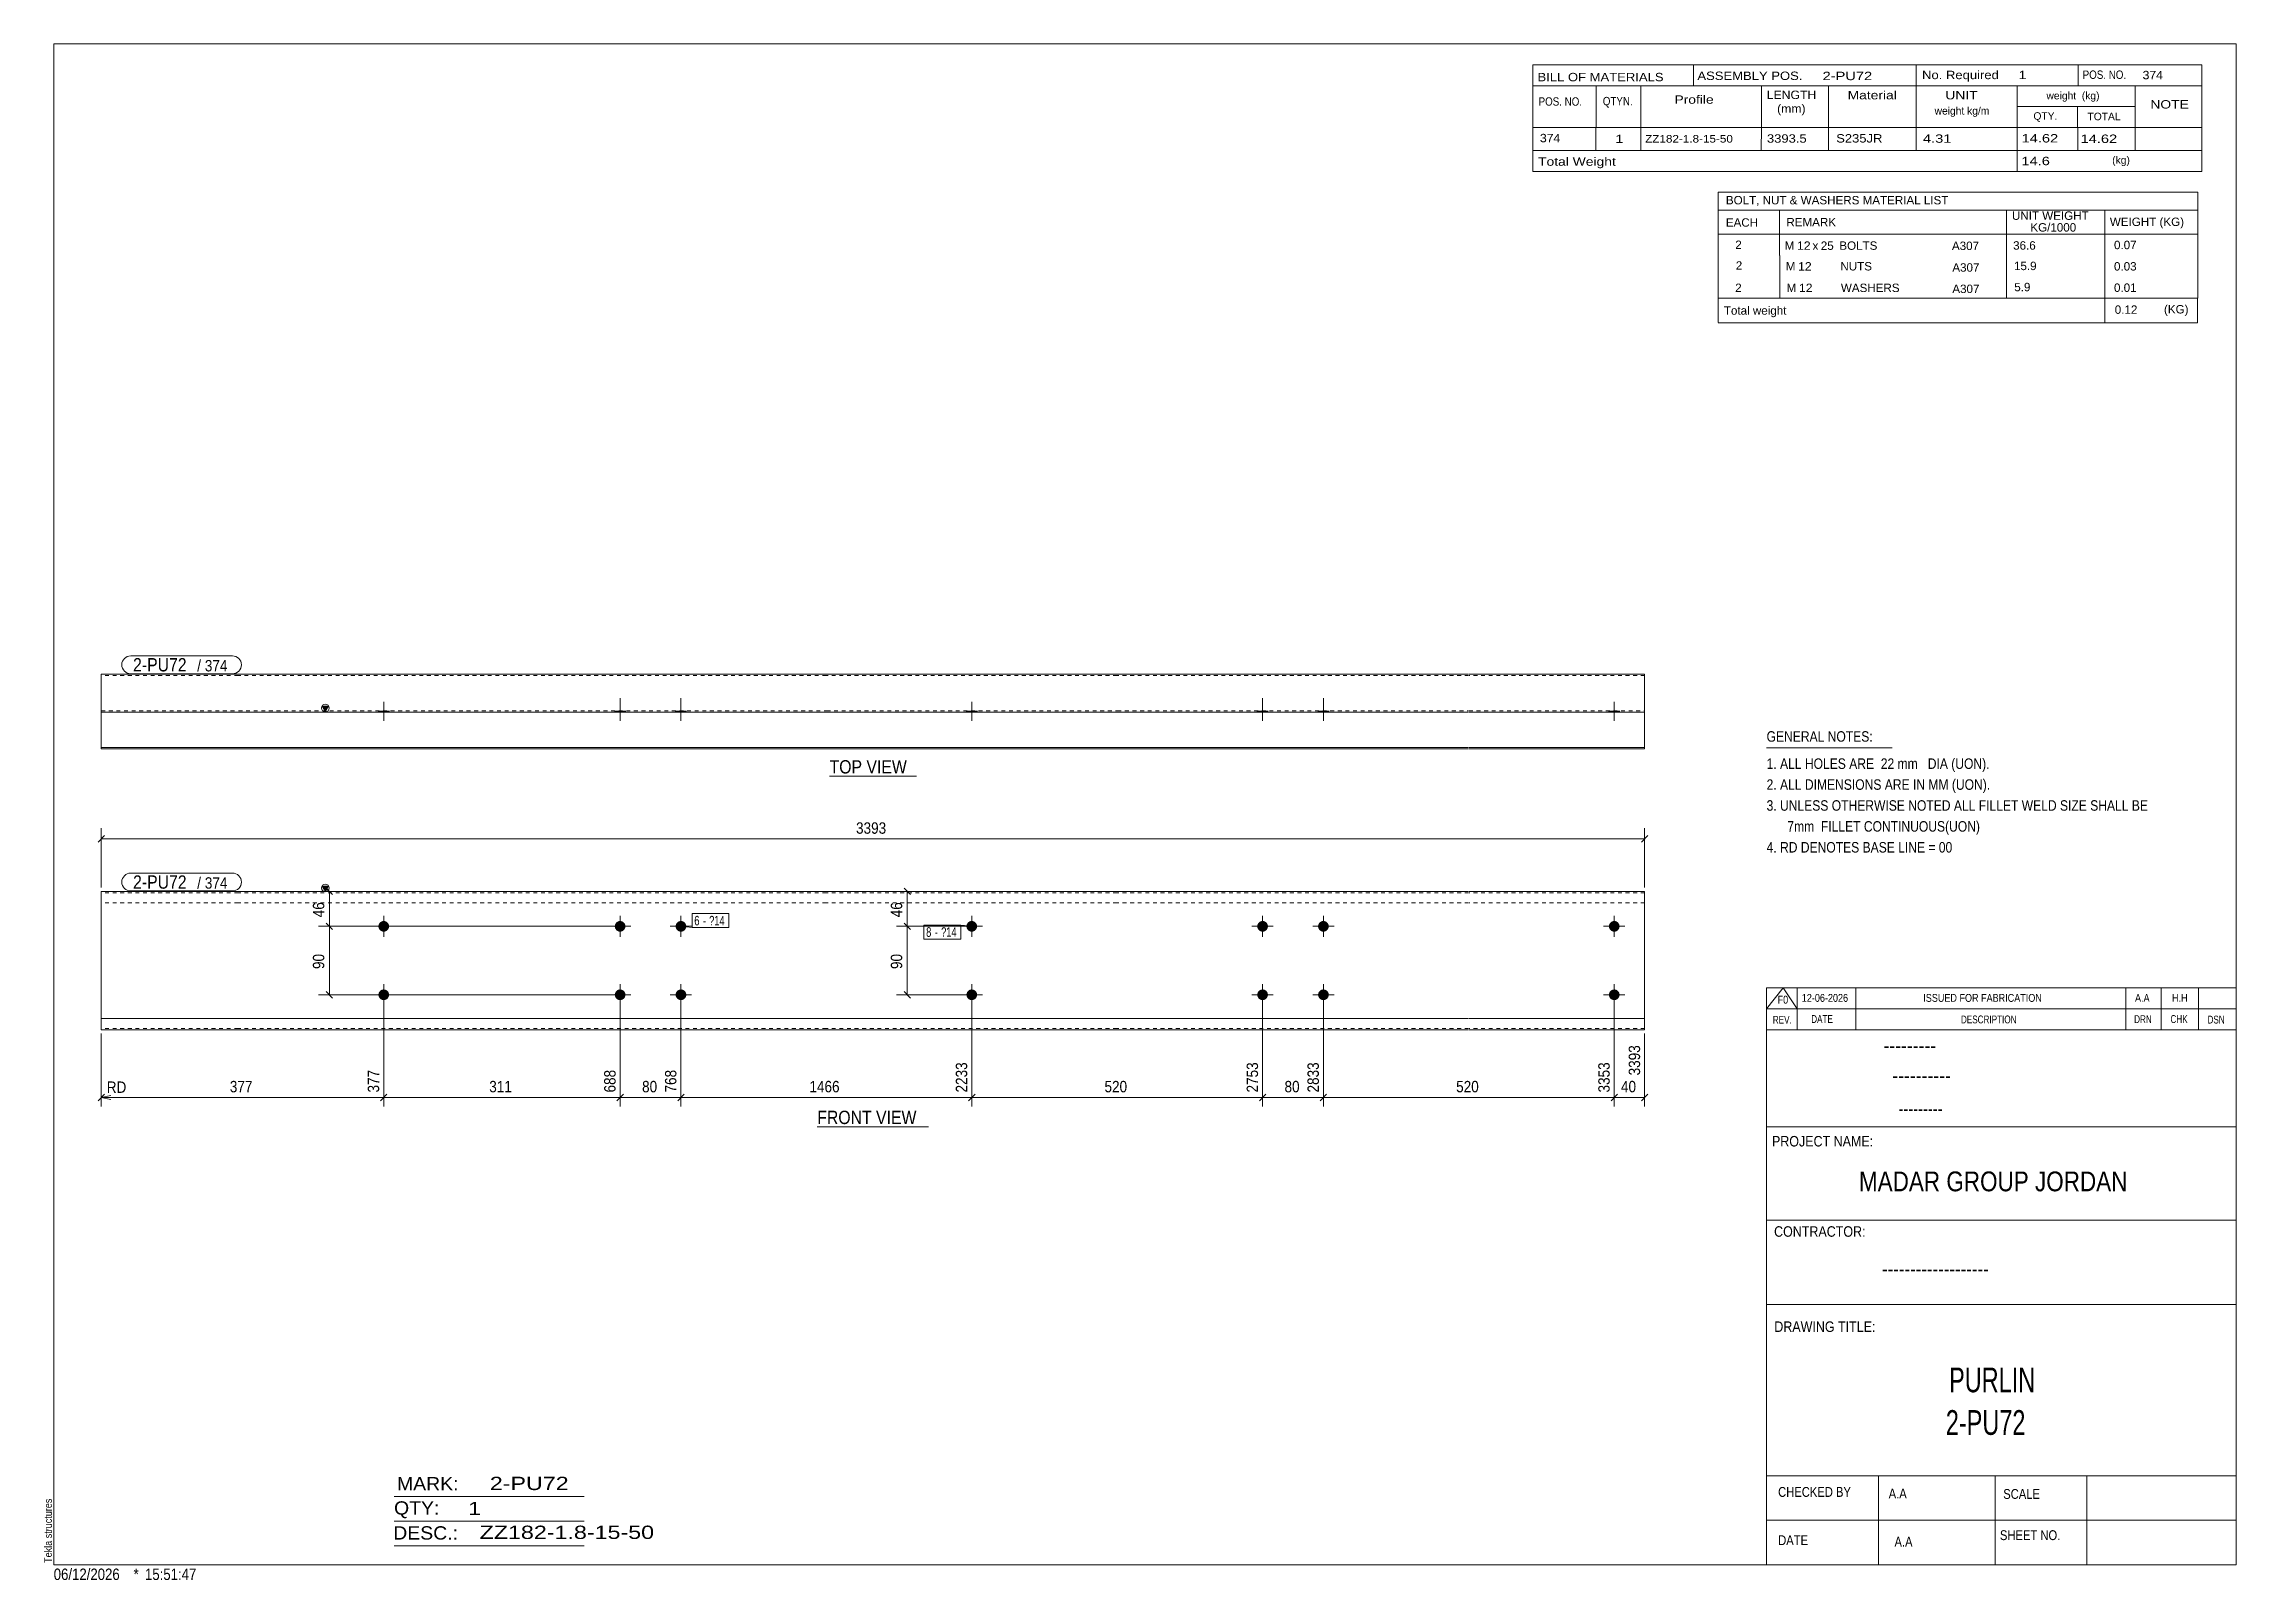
# Model space of a CAD drawing. Header units: millimetres. Extents: x 2 to 579, y 1 to 405.
import ezdxf

# ---------------------------------------------------------------- set-up
doc = ezdxf.new("R2010")
doc.units = ezdxf.units.MM
doc.linetypes.add('XKITLINE00', pattern=[0])
doc.linetypes.add('XKITLINE01', pattern=[4, 1, -1, 1, -1])
for name, color, linetype, lineweight in [('Bolt', 3, 'Continuous', 0), ('BoltMark', 7, 'Continuous', 0), ('Dimensions', 7, 'Continuous', 0), ('DrawingSheet', 5, 'Continuous', 0), ('OtherObjectType', 7, 'Continuous', 0), ('Part', 2, 'Continuous', 0), ('PartMark', 7, 'Continuous', 0)]:
    doc.layers.add(name, color=color, linetype=linetype, lineweight=lineweight)
doc.styles.add('@ARIAL_UNICODE_MS_BOLD', font='ARIAL.TTF')
doc.styles.add('ARIAL', font='ARIAL.TTF')
doc.styles.add('ARIAL_NARROW', font='ARIALN.TTF')
doc.styles.add('COMIC_SANS_MS_BOLD', font='COMICBD.TTF')
doc.styles.add('SWIS721_EX_BT', font='ARIAL.TTF')
doc.styles.add('SWISSE', font='ARIAL.TTF')

# ---------------------------------------------------------------- blocks, each defined once
blk = doc.blocks.new('*A1')
at = {"layer": 'Bolt'}
for points in [[(155.36, 172.88), (155.36, 172.84), (155.36, 172.81), (155.36, 172.77), (155.35, 172.74), (155.35, 172.7), (155.34, 172.67), (155.34, 172.64), (155.33, 172.6), (155.32, 172.57), (155.31, 172.54), (155.3, 172.5), (155.29, 172.47), (155.28, 172.44), (155.27, 172.41), (155.26, 172.37), (155.24, 172.34), (155.23, 172.31), (155.21, 172.28), (155.2, 172.25), (155.18, 172.22), (155.16, 172.19), (155.15, 172.16), (155.13, 172.13), (155.11, 172.1), (155.09, 172.08), (155.07, 172.05), (155.05, 172.02), (155.02, 172), (155, 171.97), (154.98, 171.94), (154.95, 171.92), (154.93, 171.9), (154.9, 171.87), (154.88, 171.85), (154.85, 171.83), (154.82, 171.81), (154.8, 171.79), (154.77, 171.77), (154.74, 171.75), (154.71, 171.73), (154.68, 171.71), (154.65, 171.69), (154.62, 171.68), (154.59, 171.66), (154.56, 171.64), (154.53, 171.63), (154.5, 171.62), (154.47, 171.6), (154.44, 171.59), (154.4, 171.58), (154.37, 171.57), (154.34, 171.56), (154.3, 171.55), (154.27, 171.54), (154.24, 171.54), (154.2, 171.53), (154.17, 171.53), (154.13, 171.52), (154.1, 171.52), (154.07, 171.51), (154.03, 171.51), (154, 171.51), (153.96, 171.51), (153.93, 171.51), (153.89, 171.51), (153.86, 171.51), (153.83, 171.52), (153.79, 171.52), (153.76, 171.53), (153.72, 171.53), (153.69, 171.54), (153.66, 171.54), (153.62, 171.55), (153.59, 171.56), (153.56, 171.57), (153.52, 171.58), (153.49, 171.59), (153.46, 171.6), (153.43, 171.62), (153.4, 171.63), (153.37, 171.64), (153.33, 171.66), (153.3, 171.68), (153.27, 171.69), (153.24, 171.71), (153.21, 171.73), (153.19, 171.75), (153.16, 171.77), (153.13, 171.79), (153.1, 171.81), (153.08, 171.83), (153.05, 171.85), (153.02, 171.87), (153, 171.9), (152.97, 171.92), (152.95, 171.94), (152.93, 171.97), (152.9, 172), (152.88, 172.02), (152.86, 172.05), (152.84, 172.08), (152.82, 172.1), (152.8, 172.13), (152.78, 172.16), (152.76, 172.19), (152.75, 172.22), (152.73, 172.25), (152.71, 172.28), (152.7, 172.31), (152.68, 172.34), (152.67, 172.37), (152.66, 172.41), (152.65, 172.44), (152.63, 172.47), (152.62, 172.5), (152.61, 172.54), (152.61, 172.57), (152.6, 172.6), (152.59, 172.64), (152.58, 172.67), (152.58, 172.7), (152.57, 172.74), (152.57, 172.77), (152.57, 172.81), (152.57, 172.84), (152.56, 172.88), (152.56, 172.91), (152.56, 172.94), (152.57, 172.98), (152.57, 173.01), (152.57, 173.05), (152.57, 173.08), (152.58, 173.12), (152.58, 173.15), (152.59, 173.18), (152.6, 173.22), (152.61, 173.25), (152.61, 173.28), (152.62, 173.32), (152.63, 173.35), (152.65, 173.38), (152.66, 173.41), (152.67, 173.45), (152.68, 173.48), (152.7, 173.51), (152.71, 173.54), (152.73, 173.57), (152.75, 173.6), (152.76, 173.63), (152.78, 173.66), (152.8, 173.69), (152.82, 173.72), (152.84, 173.74), (152.86, 173.77), (152.88, 173.8), (152.9, 173.82), (152.93, 173.85), (152.95, 173.88), (152.97, 173.9), (153, 173.92), (153.02, 173.95), (153.05, 173.97), (153.08, 173.99), (153.1, 174.01), (153.13, 174.03), (153.16, 174.05), (153.19, 174.07), (153.21, 174.09), (153.24, 174.11), (153.27, 174.13), (153.3, 174.14), (153.33, 174.16), (153.37, 174.18), (153.4, 174.19), (153.43, 174.2), (153.46, 174.22), (153.49, 174.23), (153.52, 174.24), (153.56, 174.25), (153.59, 174.26), (153.62, 174.27), (153.66, 174.28), (153.69, 174.28), (153.72, 174.29), (153.76, 174.29), (153.79, 174.3), (153.83, 174.3), (153.86, 174.31), (153.89, 174.31), (153.93, 174.31), (153.96, 174.31), (154, 174.31), (154.03, 174.31), (154.07, 174.31), (154.1, 174.3), (154.13, 174.3), (154.17, 174.29), (154.2, 174.29), (154.24, 174.28), (154.27, 174.28), (154.3, 174.27), (154.34, 174.26), (154.37, 174.25), (154.4, 174.24), (154.44, 174.23), (154.47, 174.22), (154.5, 174.2), (154.53, 174.19), (154.56, 174.18), (154.59, 174.16), (154.62, 174.14), (154.65, 174.13), (154.68, 174.11), (154.71, 174.09), (154.74, 174.07), (154.77, 174.05), (154.8, 174.03), (154.82, 174.01), (154.85, 173.99), (154.88, 173.97), (154.9, 173.95), (154.93, 173.92), (154.95, 173.9), (154.98, 173.88), (155, 173.85), (155.02, 173.82), (155.05, 173.8), (155.07, 173.77), (155.09, 173.74), (155.11, 173.72), (155.13, 173.69), (155.15, 173.66), (155.16, 173.63), (155.18, 173.6), (155.2, 173.57), (155.21, 173.54), (155.23, 173.51), (155.24, 173.48), (155.26, 173.45), (155.27, 173.41), (155.28, 173.38), (155.29, 173.35), (155.3, 173.32), (155.31, 173.28), (155.32, 173.25), (155.33, 173.22), (155.34, 173.18), (155.34, 173.15), (155.35, 173.12), (155.35, 173.08), (155.36, 173.05), (155.36, 173.01), (155.36, 172.98), (155.36, 172.94), (155.36, 172.91)], [(171.36, 172.88), (171.36, 172.84), (171.36, 172.81), (171.36, 172.77), (171.35, 172.74), (171.35, 172.7), (171.34, 172.67), (171.34, 172.64), (171.33, 172.6), (171.32, 172.57), (171.31, 172.54), (171.3, 172.5), (171.29, 172.47), (171.28, 172.44), (171.27, 172.41), (171.26, 172.37), (171.24, 172.34), (171.23, 172.31), (171.21, 172.28), (171.2, 172.25), (171.18, 172.22), (171.16, 172.19), (171.15, 172.16), (171.13, 172.13), (171.11, 172.1), (171.09, 172.08), (171.07, 172.05), (171.05, 172.02), (171.02, 172), (171, 171.97), (170.98, 171.94), (170.95, 171.92), (170.93, 171.9), (170.9, 171.87), (170.88, 171.85), (170.85, 171.83), (170.82, 171.81), (170.8, 171.79), (170.77, 171.77), (170.74, 171.75), (170.71, 171.73), (170.68, 171.71), (170.65, 171.69), (170.62, 171.68), (170.59, 171.66), (170.56, 171.64), (170.53, 171.63), (170.5, 171.62), (170.47, 171.6), (170.44, 171.59), (170.4, 171.58), (170.37, 171.57), (170.34, 171.56), (170.3, 171.55), (170.27, 171.54), (170.24, 171.54), (170.2, 171.53), (170.17, 171.53), (170.13, 171.52), (170.1, 171.52), (170.07, 171.51), (170.03, 171.51), (170, 171.51), (169.96, 171.51), (169.93, 171.51), (169.89, 171.51), (169.86, 171.51), (169.83, 171.52), (169.79, 171.52), (169.76, 171.53), (169.72, 171.53), (169.69, 171.54), (169.66, 171.54), (169.62, 171.55), (169.59, 171.56), (169.56, 171.57), (169.52, 171.58), (169.49, 171.59), (169.46, 171.6), (169.43, 171.62), (169.4, 171.63), (169.37, 171.64), (169.33, 171.66), (169.3, 171.68), (169.27, 171.69), (169.24, 171.71), (169.21, 171.73), (169.19, 171.75), (169.16, 171.77), (169.13, 171.79), (169.1, 171.81), (169.08, 171.83), (169.05, 171.85), (169.02, 171.87), (169, 171.9), (168.97, 171.92), (168.95, 171.94), (168.93, 171.97), (168.9, 172), (168.88, 172.02), (168.86, 172.05), (168.84, 172.08), (168.82, 172.1), (168.8, 172.13), (168.78, 172.16), (168.76, 172.19), (168.75, 172.22), (168.73, 172.25), (168.71, 172.28), (168.7, 172.31), (168.68, 172.34), (168.67, 172.37), (168.66, 172.41), (168.65, 172.44), (168.63, 172.47), (168.62, 172.5), (168.61, 172.54), (168.61, 172.57), (168.6, 172.6), (168.59, 172.64), (168.58, 172.67), (168.58, 172.7), (168.57, 172.74), (168.57, 172.77), (168.57, 172.81), (168.57, 172.84), (168.56, 172.88), (168.56, 172.91), (168.56, 172.94), (168.57, 172.98), (168.57, 173.01), (168.57, 173.05), (168.57, 173.08), (168.58, 173.12), (168.58, 173.15), (168.59, 173.18), (168.6, 173.22), (168.61, 173.25), (168.61, 173.28), (168.62, 173.32), (168.63, 173.35), (168.65, 173.38), (168.66, 173.41), (168.67, 173.45), (168.68, 173.48), (168.7, 173.51), (168.71, 173.54), (168.73, 173.57), (168.75, 173.6), (168.76, 173.63), (168.78, 173.66), (168.8, 173.69), (168.82, 173.72), (168.84, 173.74), (168.86, 173.77), (168.88, 173.8), (168.9, 173.82), (168.93, 173.85), (168.95, 173.88), (168.97, 173.9), (169, 173.92), (169.02, 173.95), (169.05, 173.97), (169.08, 173.99), (169.1, 174.01), (169.13, 174.03), (169.16, 174.05), (169.19, 174.07), (169.21, 174.09), (169.24, 174.11), (169.27, 174.13), (169.3, 174.14), (169.33, 174.16), (169.37, 174.18), (169.4, 174.19), (169.43, 174.2), (169.46, 174.22), (169.49, 174.23), (169.52, 174.24), (169.56, 174.25), (169.59, 174.26), (169.62, 174.27), (169.66, 174.28), (169.69, 174.28), (169.72, 174.29), (169.76, 174.29), (169.79, 174.3), (169.83, 174.3), (169.86, 174.31), (169.89, 174.31), (169.93, 174.31), (169.96, 174.31), (170, 174.31), (170.03, 174.31), (170.07, 174.31), (170.1, 174.3), (170.13, 174.3), (170.17, 174.29), (170.2, 174.29), (170.24, 174.28), (170.27, 174.28), (170.3, 174.27), (170.34, 174.26), (170.37, 174.25), (170.4, 174.24), (170.44, 174.23), (170.47, 174.22), (170.5, 174.2), (170.53, 174.19), (170.56, 174.18), (170.59, 174.16), (170.62, 174.14), (170.65, 174.13), (170.68, 174.11), (170.71, 174.09), (170.74, 174.07), (170.77, 174.05), (170.8, 174.03), (170.82, 174.01), (170.85, 173.99), (170.88, 173.97), (170.9, 173.95), (170.93, 173.92), (170.95, 173.9), (170.98, 173.88), (171, 173.85), (171.02, 173.82), (171.05, 173.8), (171.07, 173.77), (171.09, 173.74), (171.11, 173.72), (171.13, 173.69), (171.15, 173.66), (171.16, 173.63), (171.18, 173.6), (171.2, 173.57), (171.21, 173.54), (171.23, 173.51), (171.24, 173.48), (171.26, 173.45), (171.27, 173.41), (171.28, 173.38), (171.29, 173.35), (171.3, 173.32), (171.31, 173.28), (171.32, 173.25), (171.33, 173.22), (171.34, 173.18), (171.34, 173.15), (171.35, 173.12), (171.35, 173.08), (171.36, 173.05), (171.36, 173.01), (171.36, 172.98), (171.36, 172.94), (171.36, 172.91)], [(155.36, 154.88), (155.36, 154.84), (155.36, 154.81), (155.36, 154.77), (155.35, 154.74), (155.35, 154.7), (155.34, 154.67), (155.34, 154.64), (155.33, 154.6), (155.32, 154.57), (155.31, 154.54), (155.3, 154.5), (155.29, 154.47), (155.28, 154.44), (155.27, 154.41), (155.26, 154.37), (155.24, 154.34), (155.23, 154.31), (155.21, 154.28), (155.2, 154.25), (155.18, 154.22), (155.16, 154.19), (155.15, 154.16), (155.13, 154.13), (155.11, 154.1), (155.09, 154.08), (155.07, 154.05), (155.05, 154.02), (155.02, 154), (155, 153.97), (154.98, 153.94), (154.95, 153.92), (154.93, 153.9), (154.9, 153.87), (154.88, 153.85), (154.85, 153.83), (154.82, 153.81), (154.8, 153.79), (154.77, 153.77), (154.74, 153.75), (154.71, 153.73), (154.68, 153.71), (154.65, 153.69), (154.62, 153.68), (154.59, 153.66), (154.56, 153.64), (154.53, 153.63), (154.5, 153.62), (154.47, 153.6), (154.44, 153.59), (154.4, 153.58), (154.37, 153.57), (154.34, 153.56), (154.3, 153.55), (154.27, 153.54), (154.24, 153.54), (154.2, 153.53), (154.17, 153.53), (154.13, 153.52), (154.1, 153.52), (154.07, 153.51), (154.03, 153.51), (154, 153.51), (153.96, 153.51), (153.93, 153.51), (153.89, 153.51), (153.86, 153.51), (153.83, 153.52), (153.79, 153.52), (153.76, 153.53), (153.72, 153.53), (153.69, 153.54), (153.66, 153.54), (153.62, 153.55), (153.59, 153.56), (153.56, 153.57), (153.52, 153.58), (153.49, 153.59), (153.46, 153.6), (153.43, 153.62), (153.4, 153.63), (153.37, 153.64), (153.33, 153.66), (153.3, 153.68), (153.27, 153.69), (153.24, 153.71), (153.21, 153.73), (153.19, 153.75), (153.16, 153.77), (153.13, 153.79), (153.1, 153.81), (153.08, 153.83), (153.05, 153.85), (153.02, 153.87), (153, 153.9), (152.97, 153.92), (152.95, 153.94), (152.93, 153.97), (152.9, 154), (152.88, 154.02), (152.86, 154.05), (152.84, 154.08), (152.82, 154.1), (152.8, 154.13), (152.78, 154.16), (152.76, 154.19), (152.75, 154.22), (152.73, 154.25), (152.71, 154.28), (152.7, 154.31), (152.68, 154.34), (152.67, 154.37), (152.66, 154.41), (152.65, 154.44), (152.63, 154.47), (152.62, 154.5), (152.61, 154.54), (152.61, 154.57), (152.6, 154.6), (152.59, 154.64), (152.58, 154.67), (152.58, 154.7), (152.57, 154.74), (152.57, 154.77), (152.57, 154.81), (152.57, 154.84), (152.56, 154.88), (152.56, 154.91), (152.56, 154.94), (152.57, 154.98), (152.57, 155.01), (152.57, 155.05), (152.57, 155.08), (152.58, 155.12), (152.58, 155.15), (152.59, 155.18), (152.6, 155.22), (152.61, 155.25), (152.61, 155.28), (152.62, 155.32), (152.63, 155.35), (152.65, 155.38), (152.66, 155.41), (152.67, 155.45), (152.68, 155.48), (152.7, 155.51), (152.71, 155.54), (152.73, 155.57), (152.75, 155.6), (152.76, 155.63), (152.78, 155.66), (152.8, 155.69), (152.82, 155.72), (152.84, 155.74), (152.86, 155.77), (152.88, 155.8), (152.9, 155.82), (152.93, 155.85), (152.95, 155.88), (152.97, 155.9), (153, 155.92), (153.02, 155.95), (153.05, 155.97), (153.08, 155.99), (153.1, 156.01), (153.13, 156.03), (153.16, 156.05), (153.19, 156.07), (153.21, 156.09), (153.24, 156.11), (153.27, 156.13), (153.3, 156.14), (153.33, 156.16), (153.37, 156.18), (153.4, 156.19), (153.43, 156.2), (153.46, 156.22), (153.49, 156.23), (153.52, 156.24), (153.56, 156.25), (153.59, 156.26), (153.62, 156.27), (153.66, 156.28), (153.69, 156.28), (153.72, 156.29), (153.76, 156.29), (153.79, 156.3), (153.83, 156.3), (153.86, 156.31), (153.89, 156.31), (153.93, 156.31), (153.96, 156.31), (154, 156.31), (154.03, 156.31), (154.07, 156.31), (154.1, 156.3), (154.13, 156.3), (154.17, 156.29), (154.2, 156.29), (154.24, 156.28), (154.27, 156.28), (154.3, 156.27), (154.34, 156.26), (154.37, 156.25), (154.4, 156.24), (154.44, 156.23), (154.47, 156.22), (154.5, 156.2), (154.53, 156.19), (154.56, 156.18), (154.59, 156.16), (154.62, 156.14), (154.65, 156.13), (154.68, 156.11), (154.71, 156.09), (154.74, 156.07), (154.77, 156.05), (154.8, 156.03), (154.82, 156.01), (154.85, 155.99), (154.88, 155.97), (154.9, 155.95), (154.93, 155.92), (154.95, 155.9), (154.98, 155.88), (155, 155.85), (155.02, 155.82), (155.05, 155.8), (155.07, 155.77), (155.09, 155.74), (155.11, 155.72), (155.13, 155.69), (155.15, 155.66), (155.16, 155.63), (155.18, 155.6), (155.2, 155.57), (155.21, 155.54), (155.23, 155.51), (155.24, 155.48), (155.26, 155.45), (155.27, 155.41), (155.28, 155.38), (155.29, 155.35), (155.3, 155.32), (155.31, 155.28), (155.32, 155.25), (155.33, 155.22), (155.34, 155.18), (155.34, 155.15), (155.35, 155.12), (155.35, 155.08), (155.36, 155.05), (155.36, 155.01), (155.36, 154.98), (155.36, 154.94), (155.36, 154.91)], [(171.36, 154.88), (171.36, 154.84), (171.36, 154.81), (171.36, 154.77), (171.35, 154.74), (171.35, 154.7), (171.34, 154.67), (171.34, 154.64), (171.33, 154.6), (171.32, 154.57), (171.31, 154.54), (171.3, 154.5), (171.29, 154.47), (171.28, 154.44), (171.27, 154.41), (171.26, 154.37), (171.24, 154.34), (171.23, 154.31), (171.21, 154.28), (171.2, 154.25), (171.18, 154.22), (171.16, 154.19), (171.15, 154.16), (171.13, 154.13), (171.11, 154.1), (171.09, 154.08), (171.07, 154.05), (171.05, 154.02), (171.02, 154), (171, 153.97), (170.98, 153.94), (170.95, 153.92), (170.93, 153.9), (170.9, 153.87), (170.88, 153.85), (170.85, 153.83), (170.82, 153.81), (170.8, 153.79), (170.77, 153.77), (170.74, 153.75), (170.71, 153.73), (170.68, 153.71), (170.65, 153.69), (170.62, 153.68), (170.59, 153.66), (170.56, 153.64), (170.53, 153.63), (170.5, 153.62), (170.47, 153.6), (170.44, 153.59), (170.4, 153.58), (170.37, 153.57), (170.34, 153.56), (170.3, 153.55), (170.27, 153.54), (170.24, 153.54), (170.2, 153.53), (170.17, 153.53), (170.13, 153.52), (170.1, 153.52), (170.07, 153.51), (170.03, 153.51), (170, 153.51), (169.96, 153.51), (169.93, 153.51), (169.89, 153.51), (169.86, 153.51), (169.83, 153.52), (169.79, 153.52), (169.76, 153.53), (169.72, 153.53), (169.69, 153.54), (169.66, 153.54), (169.62, 153.55), (169.59, 153.56), (169.56, 153.57), (169.52, 153.58), (169.49, 153.59), (169.46, 153.6), (169.43, 153.62), (169.4, 153.63), (169.37, 153.64), (169.33, 153.66), (169.3, 153.68), (169.27, 153.69), (169.24, 153.71), (169.21, 153.73), (169.19, 153.75), (169.16, 153.77), (169.13, 153.79), (169.1, 153.81), (169.08, 153.83), (169.05, 153.85), (169.02, 153.87), (169, 153.9), (168.97, 153.92), (168.95, 153.94), (168.93, 153.97), (168.9, 154), (168.88, 154.02), (168.86, 154.05), (168.84, 154.08), (168.82, 154.1), (168.8, 154.13), (168.78, 154.16), (168.76, 154.19), (168.75, 154.22), (168.73, 154.25), (168.71, 154.28), (168.7, 154.31), (168.68, 154.34), (168.67, 154.37), (168.66, 154.41), (168.65, 154.44), (168.63, 154.47), (168.62, 154.5), (168.61, 154.54), (168.61, 154.57), (168.6, 154.6), (168.59, 154.64), (168.58, 154.67), (168.58, 154.7), (168.57, 154.74), (168.57, 154.77), (168.57, 154.81), (168.57, 154.84), (168.56, 154.88), (168.56, 154.91), (168.56, 154.94), (168.57, 154.98), (168.57, 155.01), (168.57, 155.05), (168.57, 155.08), (168.58, 155.12), (168.58, 155.15), (168.59, 155.18), (168.6, 155.22), (168.61, 155.25), (168.61, 155.28), (168.62, 155.32), (168.63, 155.35), (168.65, 155.38), (168.66, 155.41), (168.67, 155.45), (168.68, 155.48), (168.7, 155.51), (168.71, 155.54), (168.73, 155.57), (168.75, 155.6), (168.76, 155.63), (168.78, 155.66), (168.8, 155.69), (168.82, 155.72), (168.84, 155.74), (168.86, 155.77), (168.88, 155.8), (168.9, 155.82), (168.93, 155.85), (168.95, 155.88), (168.97, 155.9), (169, 155.92), (169.02, 155.95), (169.05, 155.97), (169.08, 155.99), (169.1, 156.01), (169.13, 156.03), (169.16, 156.05), (169.19, 156.07), (169.21, 156.09), (169.24, 156.11), (169.27, 156.13), (169.3, 156.14), (169.33, 156.16), (169.37, 156.18), (169.4, 156.19), (169.43, 156.2), (169.46, 156.22), (169.49, 156.23), (169.52, 156.24), (169.56, 156.25), (169.59, 156.26), (169.62, 156.27), (169.66, 156.28), (169.69, 156.28), (169.72, 156.29), (169.76, 156.29), (169.79, 156.3), (169.83, 156.3), (169.86, 156.31), (169.89, 156.31), (169.93, 156.31), (169.96, 156.31), (170, 156.31), (170.03, 156.31), (170.07, 156.31), (170.1, 156.3), (170.13, 156.3), (170.17, 156.29), (170.2, 156.29), (170.24, 156.28), (170.27, 156.28), (170.3, 156.27), (170.34, 156.26), (170.37, 156.25), (170.4, 156.24), (170.44, 156.23), (170.47, 156.22), (170.5, 156.2), (170.53, 156.19), (170.56, 156.18), (170.59, 156.16), (170.62, 156.14), (170.65, 156.13), (170.68, 156.11), (170.71, 156.09), (170.74, 156.07), (170.77, 156.05), (170.8, 156.03), (170.82, 156.01), (170.85, 155.99), (170.88, 155.97), (170.9, 155.95), (170.93, 155.92), (170.95, 155.9), (170.98, 155.88), (171, 155.85), (171.02, 155.82), (171.05, 155.8), (171.07, 155.77), (171.09, 155.74), (171.11, 155.72), (171.13, 155.69), (171.15, 155.66), (171.16, 155.63), (171.18, 155.6), (171.2, 155.57), (171.21, 155.54), (171.23, 155.51), (171.24, 155.48), (171.26, 155.45), (171.27, 155.41), (171.28, 155.38), (171.29, 155.35), (171.3, 155.32), (171.31, 155.28), (171.32, 155.25), (171.33, 155.22), (171.34, 155.18), (171.34, 155.15), (171.35, 155.12), (171.35, 155.08), (171.36, 155.05), (171.36, 155.01), (171.36, 154.98), (171.36, 154.94), (171.36, 154.91)]]:
    blk.add_hatch(color=3, dxfattribs=at).paths.add_polyline_path(points, flags=17)
at = {"layer": 'Bolt', "color": 3, "linetype": 'XKITLINE00', "lineweight": 0}
for p, q in [((153.96, 175.71), (153.96, 170.11)), ((169.96, 175.71), (169.96, 170.11)), ((156.76, 172.91), (151.16, 172.91)), ((172.76, 172.91), (167.16, 172.91)), ((153.96, 157.71), (153.96, 152.11)), ((169.96, 157.71), (169.96, 152.11)), ((156.76, 154.91), (151.16, 154.91)), ((172.76, 154.91), (167.16, 154.91))]:
    blk.add_line(p, q, dxfattribs=at)
blk = doc.blocks.new('*A2')
at = {"layer": 'Bolt'}
for points in [[(93.19, 172.88), (93.19, 172.84), (93.19, 172.81), (93.19, 172.77), (93.18, 172.74), (93.18, 172.7), (93.17, 172.67), (93.17, 172.64), (93.16, 172.6), (93.15, 172.57), (93.14, 172.54), (93.13, 172.5), (93.12, 172.47), (93.11, 172.44), (93.1, 172.41), (93.09, 172.37), (93.07, 172.34), (93.06, 172.31), (93.04, 172.28), (93.03, 172.25), (93.01, 172.22), (92.99, 172.19), (92.98, 172.16), (92.96, 172.13), (92.94, 172.1), (92.92, 172.08), (92.9, 172.05), (92.88, 172.02), (92.85, 172), (92.83, 171.97), (92.81, 171.94), (92.78, 171.92), (92.76, 171.9), (92.73, 171.87), (92.71, 171.85), (92.68, 171.83), (92.66, 171.81), (92.63, 171.79), (92.6, 171.77), (92.57, 171.75), (92.54, 171.73), (92.51, 171.71), (92.48, 171.69), (92.45, 171.68), (92.42, 171.66), (92.39, 171.64), (92.36, 171.63), (92.33, 171.62), (92.3, 171.6), (92.27, 171.59), (92.23, 171.58), (92.2, 171.57), (92.17, 171.56), (92.13, 171.55), (92.1, 171.54), (92.07, 171.54), (92.03, 171.53), (92, 171.53), (91.97, 171.52), (91.93, 171.52), (91.9, 171.51), (91.86, 171.51), (91.83, 171.51), (91.79, 171.51), (91.76, 171.51), (91.73, 171.51), (91.69, 171.51), (91.66, 171.52), (91.62, 171.52), (91.59, 171.53), (91.55, 171.53), (91.52, 171.54), (91.49, 171.54), (91.45, 171.55), (91.42, 171.56), (91.39, 171.57), (91.35, 171.58), (91.32, 171.59), (91.29, 171.6), (91.26, 171.62), (91.23, 171.63), (91.2, 171.64), (91.16, 171.66), (91.13, 171.68), (91.1, 171.69), (91.07, 171.71), (91.04, 171.73), (91.02, 171.75), (90.99, 171.77), (90.96, 171.79), (90.93, 171.81), (90.91, 171.83), (90.88, 171.85), (90.85, 171.87), (90.83, 171.9), (90.8, 171.92), (90.78, 171.94), (90.76, 171.97), (90.73, 172), (90.71, 172.02), (90.69, 172.05), (90.67, 172.08), (90.65, 172.1), (90.63, 172.13), (90.61, 172.16), (90.59, 172.19), (90.58, 172.22), (90.56, 172.25), (90.54, 172.28), (90.53, 172.31), (90.51, 172.34), (90.5, 172.37), (90.49, 172.41), (90.48, 172.44), (90.46, 172.47), (90.45, 172.5), (90.44, 172.54), (90.44, 172.57), (90.43, 172.6), (90.42, 172.64), (90.41, 172.67), (90.41, 172.7), (90.4, 172.74), (90.4, 172.77), (90.4, 172.81), (90.4, 172.84), (90.39, 172.88), (90.39, 172.91), (90.39, 172.94), (90.4, 172.98), (90.4, 173.01), (90.4, 173.05), (90.4, 173.08), (90.41, 173.12), (90.41, 173.15), (90.42, 173.18), (90.43, 173.22), (90.44, 173.25), (90.44, 173.28), (90.45, 173.32), (90.46, 173.35), (90.48, 173.38), (90.49, 173.41), (90.5, 173.45), (90.51, 173.48), (90.53, 173.51), (90.54, 173.54), (90.56, 173.57), (90.58, 173.6), (90.59, 173.63), (90.61, 173.66), (90.63, 173.69), (90.65, 173.72), (90.67, 173.74), (90.69, 173.77), (90.71, 173.8), (90.73, 173.82), (90.76, 173.85), (90.78, 173.88), (90.8, 173.9), (90.83, 173.92), (90.85, 173.95), (90.88, 173.97), (90.91, 173.99), (90.93, 174.01), (90.96, 174.03), (90.99, 174.05), (91.02, 174.07), (91.04, 174.09), (91.07, 174.11), (91.1, 174.13), (91.13, 174.14), (91.16, 174.16), (91.2, 174.18), (91.23, 174.19), (91.26, 174.2), (91.29, 174.22), (91.32, 174.23), (91.35, 174.24), (91.39, 174.25), (91.42, 174.26), (91.45, 174.27), (91.49, 174.28), (91.52, 174.28), (91.55, 174.29), (91.59, 174.29), (91.62, 174.3), (91.66, 174.3), (91.69, 174.31), (91.73, 174.31), (91.76, 174.31), (91.79, 174.31), (91.83, 174.31), (91.86, 174.31), (91.9, 174.31), (91.93, 174.3), (91.97, 174.3), (92, 174.29), (92.03, 174.29), (92.07, 174.28), (92.1, 174.28), (92.13, 174.27), (92.17, 174.26), (92.2, 174.25), (92.23, 174.24), (92.27, 174.23), (92.3, 174.22), (92.33, 174.2), (92.36, 174.19), (92.39, 174.18), (92.42, 174.16), (92.45, 174.14), (92.48, 174.13), (92.51, 174.11), (92.54, 174.09), (92.57, 174.07), (92.6, 174.05), (92.63, 174.03), (92.66, 174.01), (92.68, 173.99), (92.71, 173.97), (92.73, 173.95), (92.76, 173.92), (92.78, 173.9), (92.81, 173.88), (92.83, 173.85), (92.85, 173.82), (92.88, 173.8), (92.9, 173.77), (92.92, 173.74), (92.94, 173.72), (92.96, 173.69), (92.98, 173.66), (92.99, 173.63), (93.01, 173.6), (93.03, 173.57), (93.04, 173.54), (93.06, 173.51), (93.07, 173.48), (93.09, 173.45), (93.1, 173.41), (93.11, 173.38), (93.12, 173.35), (93.13, 173.32), (93.14, 173.28), (93.15, 173.25), (93.16, 173.22), (93.17, 173.18), (93.17, 173.15), (93.18, 173.12), (93.18, 173.08), (93.19, 173.05), (93.19, 173.01), (93.19, 172.98), (93.19, 172.94), (93.19, 172.91)], [(93.19, 154.88), (93.19, 154.84), (93.19, 154.81), (93.19, 154.77), (93.18, 154.74), (93.18, 154.7), (93.17, 154.67), (93.17, 154.64), (93.16, 154.6), (93.15, 154.57), (93.14, 154.54), (93.13, 154.5), (93.12, 154.47), (93.11, 154.44), (93.1, 154.41), (93.09, 154.37), (93.07, 154.34), (93.06, 154.31), (93.04, 154.28), (93.03, 154.25), (93.01, 154.22), (92.99, 154.19), (92.98, 154.16), (92.96, 154.13), (92.94, 154.1), (92.92, 154.08), (92.9, 154.05), (92.88, 154.02), (92.85, 154), (92.83, 153.97), (92.81, 153.94), (92.78, 153.92), (92.76, 153.9), (92.73, 153.87), (92.71, 153.85), (92.68, 153.83), (92.66, 153.81), (92.63, 153.79), (92.6, 153.77), (92.57, 153.75), (92.54, 153.73), (92.51, 153.71), (92.48, 153.69), (92.45, 153.68), (92.42, 153.66), (92.39, 153.64), (92.36, 153.63), (92.33, 153.62), (92.3, 153.6), (92.27, 153.59), (92.23, 153.58), (92.2, 153.57), (92.17, 153.56), (92.13, 153.55), (92.1, 153.54), (92.07, 153.54), (92.03, 153.53), (92, 153.53), (91.97, 153.52), (91.93, 153.52), (91.9, 153.51), (91.86, 153.51), (91.83, 153.51), (91.79, 153.51), (91.76, 153.51), (91.73, 153.51), (91.69, 153.51), (91.66, 153.52), (91.62, 153.52), (91.59, 153.53), (91.55, 153.53), (91.52, 153.54), (91.49, 153.54), (91.45, 153.55), (91.42, 153.56), (91.39, 153.57), (91.35, 153.58), (91.32, 153.59), (91.29, 153.6), (91.26, 153.62), (91.23, 153.63), (91.2, 153.64), (91.16, 153.66), (91.13, 153.68), (91.1, 153.69), (91.07, 153.71), (91.04, 153.73), (91.02, 153.75), (90.99, 153.77), (90.96, 153.79), (90.93, 153.81), (90.91, 153.83), (90.88, 153.85), (90.85, 153.87), (90.83, 153.9), (90.8, 153.92), (90.78, 153.94), (90.76, 153.97), (90.73, 154), (90.71, 154.02), (90.69, 154.05), (90.67, 154.08), (90.65, 154.1), (90.63, 154.13), (90.61, 154.16), (90.59, 154.19), (90.58, 154.22), (90.56, 154.25), (90.54, 154.28), (90.53, 154.31), (90.51, 154.34), (90.5, 154.37), (90.49, 154.41), (90.48, 154.44), (90.46, 154.47), (90.45, 154.5), (90.44, 154.54), (90.44, 154.57), (90.43, 154.6), (90.42, 154.64), (90.41, 154.67), (90.41, 154.7), (90.4, 154.74), (90.4, 154.77), (90.4, 154.81), (90.4, 154.84), (90.39, 154.88), (90.39, 154.91), (90.39, 154.94), (90.4, 154.98), (90.4, 155.01), (90.4, 155.05), (90.4, 155.08), (90.41, 155.12), (90.41, 155.15), (90.42, 155.18), (90.43, 155.22), (90.44, 155.25), (90.44, 155.28), (90.45, 155.32), (90.46, 155.35), (90.48, 155.38), (90.49, 155.41), (90.5, 155.45), (90.51, 155.48), (90.53, 155.51), (90.54, 155.54), (90.56, 155.57), (90.58, 155.6), (90.59, 155.63), (90.61, 155.66), (90.63, 155.69), (90.65, 155.72), (90.67, 155.74), (90.69, 155.77), (90.71, 155.8), (90.73, 155.82), (90.76, 155.85), (90.78, 155.88), (90.8, 155.9), (90.83, 155.92), (90.85, 155.95), (90.88, 155.97), (90.91, 155.99), (90.93, 156.01), (90.96, 156.03), (90.99, 156.05), (91.02, 156.07), (91.04, 156.09), (91.07, 156.11), (91.1, 156.13), (91.13, 156.14), (91.16, 156.16), (91.2, 156.18), (91.23, 156.19), (91.26, 156.2), (91.29, 156.22), (91.32, 156.23), (91.35, 156.24), (91.39, 156.25), (91.42, 156.26), (91.45, 156.27), (91.49, 156.28), (91.52, 156.28), (91.55, 156.29), (91.59, 156.29), (91.62, 156.3), (91.66, 156.3), (91.69, 156.31), (91.73, 156.31), (91.76, 156.31), (91.79, 156.31), (91.83, 156.31), (91.86, 156.31), (91.9, 156.31), (91.93, 156.3), (91.97, 156.3), (92, 156.29), (92.03, 156.29), (92.07, 156.28), (92.1, 156.28), (92.13, 156.27), (92.17, 156.26), (92.2, 156.25), (92.23, 156.24), (92.27, 156.23), (92.3, 156.22), (92.33, 156.2), (92.36, 156.19), (92.39, 156.18), (92.42, 156.16), (92.45, 156.14), (92.48, 156.13), (92.51, 156.11), (92.54, 156.09), (92.57, 156.07), (92.6, 156.05), (92.63, 156.03), (92.66, 156.01), (92.68, 155.99), (92.71, 155.97), (92.73, 155.95), (92.76, 155.92), (92.78, 155.9), (92.81, 155.88), (92.83, 155.85), (92.85, 155.82), (92.88, 155.8), (92.9, 155.77), (92.92, 155.74), (92.94, 155.72), (92.96, 155.69), (92.98, 155.66), (92.99, 155.63), (93.01, 155.6), (93.03, 155.57), (93.04, 155.54), (93.06, 155.51), (93.07, 155.48), (93.09, 155.45), (93.1, 155.41), (93.11, 155.38), (93.12, 155.35), (93.13, 155.32), (93.14, 155.28), (93.15, 155.25), (93.16, 155.22), (93.17, 155.18), (93.17, 155.15), (93.18, 155.12), (93.18, 155.08), (93.19, 155.05), (93.19, 155.01), (93.19, 154.98), (93.19, 154.94), (93.19, 154.91)]]:
    blk.add_hatch(color=3, dxfattribs=at).paths.add_polyline_path(points, flags=17)
at = {"layer": 'Bolt', "color": 3, "linetype": 'XKITLINE00', "lineweight": 0}
for p, q in [((91.79, 175.71), (91.79, 170.11)), ((94.59, 172.91), (88.99, 172.91)), ((91.79, 157.71), (91.79, 152.11)), ((94.59, 154.91), (88.99, 154.91))]:
    blk.add_line(p, q, dxfattribs=at)
blk = doc.blocks.new('*A3')
at = {"layer": 'Bolt'}
for points in [[(324.34, 172.88), (324.34, 172.84), (324.34, 172.81), (324.33, 172.77), (324.33, 172.74), (324.32, 172.7), (324.32, 172.67), (324.31, 172.64), (324.31, 172.6), (324.3, 172.57), (324.29, 172.54), (324.28, 172.5), (324.27, 172.47), (324.26, 172.44), (324.25, 172.41), (324.23, 172.37), (324.22, 172.34), (324.2, 172.31), (324.19, 172.28), (324.17, 172.25), (324.16, 172.22), (324.14, 172.19), (324.12, 172.16), (324.1, 172.13), (324.08, 172.1), (324.06, 172.08), (324.04, 172.05), (324.02, 172.02), (324, 172), (323.98, 171.97), (323.95, 171.94), (323.93, 171.92), (323.9, 171.9), (323.88, 171.87), (323.85, 171.85), (323.83, 171.83), (323.8, 171.81), (323.77, 171.79), (323.75, 171.77), (323.72, 171.75), (323.69, 171.73), (323.66, 171.71), (323.63, 171.69), (323.6, 171.68), (323.57, 171.66), (323.54, 171.64), (323.51, 171.63), (323.48, 171.62), (323.44, 171.6), (323.41, 171.59), (323.38, 171.58), (323.35, 171.57), (323.31, 171.56), (323.28, 171.55), (323.25, 171.54), (323.21, 171.54), (323.18, 171.53), (323.14, 171.53), (323.11, 171.52), (323.08, 171.52), (323.04, 171.51), (323.01, 171.51), (322.97, 171.51), (322.94, 171.51), (322.9, 171.51), (322.87, 171.51), (322.84, 171.51), (322.8, 171.52), (322.77, 171.52), (322.73, 171.53), (322.7, 171.53), (322.67, 171.54), (322.63, 171.54), (322.6, 171.55), (322.57, 171.56), (322.53, 171.57), (322.5, 171.58), (322.47, 171.59), (322.44, 171.6), (322.4, 171.62), (322.37, 171.63), (322.34, 171.64), (322.31, 171.66), (322.28, 171.68), (322.25, 171.69), (322.22, 171.71), (322.19, 171.73), (322.16, 171.75), (322.13, 171.77), (322.11, 171.79), (322.08, 171.81), (322.05, 171.83), (322.02, 171.85), (322, 171.87), (321.97, 171.9), (321.95, 171.92), (321.93, 171.94), (321.9, 171.97), (321.88, 172), (321.86, 172.02), (321.84, 172.05), (321.81, 172.08), (321.79, 172.1), (321.78, 172.13), (321.76, 172.16), (321.74, 172.19), (321.72, 172.22), (321.7, 172.25), (321.69, 172.28), (321.67, 172.31), (321.66, 172.34), (321.65, 172.37), (321.63, 172.41), (321.62, 172.44), (321.61, 172.47), (321.6, 172.5), (321.59, 172.54), (321.58, 172.57), (321.57, 172.6), (321.57, 172.64), (321.56, 172.67), (321.55, 172.7), (321.55, 172.74), (321.55, 172.77), (321.54, 172.81), (321.54, 172.84), (321.54, 172.88), (321.54, 172.91), (321.54, 172.94), (321.54, 172.98), (321.54, 173.01), (321.55, 173.05), (321.55, 173.08), (321.55, 173.12), (321.56, 173.15), (321.57, 173.18), (321.57, 173.22), (321.58, 173.25), (321.59, 173.28), (321.6, 173.32), (321.61, 173.35), (321.62, 173.38), (321.63, 173.41), (321.65, 173.45), (321.66, 173.48), (321.67, 173.51), (321.69, 173.54), (321.7, 173.57), (321.72, 173.6), (321.74, 173.63), (321.76, 173.66), (321.78, 173.69), (321.79, 173.72), (321.81, 173.74), (321.84, 173.77), (321.86, 173.8), (321.88, 173.82), (321.9, 173.85), (321.93, 173.88), (321.95, 173.9), (321.97, 173.92), (322, 173.95), (322.02, 173.97), (322.05, 173.99), (322.08, 174.01), (322.11, 174.03), (322.13, 174.05), (322.16, 174.07), (322.19, 174.09), (322.22, 174.11), (322.25, 174.13), (322.28, 174.14), (322.31, 174.16), (322.34, 174.18), (322.37, 174.19), (322.4, 174.2), (322.44, 174.22), (322.47, 174.23), (322.5, 174.24), (322.53, 174.25), (322.57, 174.26), (322.6, 174.27), (322.63, 174.28), (322.67, 174.28), (322.7, 174.29), (322.73, 174.29), (322.77, 174.3), (322.8, 174.3), (322.84, 174.31), (322.87, 174.31), (322.9, 174.31), (322.94, 174.31), (322.97, 174.31), (323.01, 174.31), (323.04, 174.31), (323.08, 174.3), (323.11, 174.3), (323.14, 174.29), (323.18, 174.29), (323.21, 174.28), (323.25, 174.28), (323.28, 174.27), (323.31, 174.26), (323.35, 174.25), (323.38, 174.24), (323.41, 174.23), (323.44, 174.22), (323.48, 174.2), (323.51, 174.19), (323.54, 174.18), (323.57, 174.16), (323.6, 174.14), (323.63, 174.13), (323.66, 174.11), (323.69, 174.09), (323.72, 174.07), (323.75, 174.05), (323.77, 174.03), (323.8, 174.01), (323.83, 173.99), (323.85, 173.97), (323.88, 173.95), (323.9, 173.92), (323.93, 173.9), (323.95, 173.88), (323.98, 173.85), (324, 173.82), (324.02, 173.8), (324.04, 173.77), (324.06, 173.74), (324.08, 173.72), (324.1, 173.69), (324.12, 173.66), (324.14, 173.63), (324.16, 173.6), (324.17, 173.57), (324.19, 173.54), (324.2, 173.51), (324.22, 173.48), (324.23, 173.45), (324.25, 173.41), (324.26, 173.38), (324.27, 173.35), (324.28, 173.32), (324.29, 173.28), (324.3, 173.25), (324.31, 173.22), (324.31, 173.18), (324.32, 173.15), (324.32, 173.12), (324.33, 173.08), (324.33, 173.05), (324.34, 173.01), (324.34, 172.98), (324.34, 172.94), (324.34, 172.91)], [(340.34, 172.88), (340.34, 172.84), (340.34, 172.81), (340.33, 172.77), (340.33, 172.74), (340.32, 172.7), (340.32, 172.67), (340.31, 172.64), (340.31, 172.6), (340.3, 172.57), (340.29, 172.54), (340.28, 172.5), (340.27, 172.47), (340.26, 172.44), (340.25, 172.41), (340.23, 172.37), (340.22, 172.34), (340.2, 172.31), (340.19, 172.28), (340.17, 172.25), (340.16, 172.22), (340.14, 172.19), (340.12, 172.16), (340.1, 172.13), (340.08, 172.1), (340.06, 172.08), (340.04, 172.05), (340.02, 172.02), (340, 172), (339.98, 171.97), (339.95, 171.94), (339.93, 171.92), (339.9, 171.9), (339.88, 171.87), (339.85, 171.85), (339.83, 171.83), (339.8, 171.81), (339.77, 171.79), (339.75, 171.77), (339.72, 171.75), (339.69, 171.73), (339.66, 171.71), (339.63, 171.69), (339.6, 171.68), (339.57, 171.66), (339.54, 171.64), (339.51, 171.63), (339.48, 171.62), (339.44, 171.6), (339.41, 171.59), (339.38, 171.58), (339.35, 171.57), (339.31, 171.56), (339.28, 171.55), (339.25, 171.54), (339.21, 171.54), (339.18, 171.53), (339.14, 171.53), (339.11, 171.52), (339.08, 171.52), (339.04, 171.51), (339.01, 171.51), (338.97, 171.51), (338.94, 171.51), (338.9, 171.51), (338.87, 171.51), (338.84, 171.51), (338.8, 171.52), (338.77, 171.52), (338.73, 171.53), (338.7, 171.53), (338.67, 171.54), (338.63, 171.54), (338.6, 171.55), (338.57, 171.56), (338.53, 171.57), (338.5, 171.58), (338.47, 171.59), (338.44, 171.6), (338.4, 171.62), (338.37, 171.63), (338.34, 171.64), (338.31, 171.66), (338.28, 171.68), (338.25, 171.69), (338.22, 171.71), (338.19, 171.73), (338.16, 171.75), (338.13, 171.77), (338.11, 171.79), (338.08, 171.81), (338.05, 171.83), (338.02, 171.85), (338, 171.87), (337.97, 171.9), (337.95, 171.92), (337.93, 171.94), (337.9, 171.97), (337.88, 172), (337.86, 172.02), (337.84, 172.05), (337.81, 172.08), (337.79, 172.1), (337.78, 172.13), (337.76, 172.16), (337.74, 172.19), (337.72, 172.22), (337.7, 172.25), (337.69, 172.28), (337.67, 172.31), (337.66, 172.34), (337.65, 172.37), (337.63, 172.41), (337.62, 172.44), (337.61, 172.47), (337.6, 172.5), (337.59, 172.54), (337.58, 172.57), (337.57, 172.6), (337.57, 172.64), (337.56, 172.67), (337.55, 172.7), (337.55, 172.74), (337.55, 172.77), (337.54, 172.81), (337.54, 172.84), (337.54, 172.88), (337.54, 172.91), (337.54, 172.94), (337.54, 172.98), (337.54, 173.01), (337.55, 173.05), (337.55, 173.08), (337.55, 173.12), (337.56, 173.15), (337.57, 173.18), (337.57, 173.22), (337.58, 173.25), (337.59, 173.28), (337.6, 173.32), (337.61, 173.35), (337.62, 173.38), (337.63, 173.41), (337.65, 173.45), (337.66, 173.48), (337.67, 173.51), (337.69, 173.54), (337.7, 173.57), (337.72, 173.6), (337.74, 173.63), (337.76, 173.66), (337.78, 173.69), (337.79, 173.72), (337.81, 173.74), (337.84, 173.77), (337.86, 173.8), (337.88, 173.82), (337.9, 173.85), (337.93, 173.88), (337.95, 173.9), (337.97, 173.92), (338, 173.95), (338.02, 173.97), (338.05, 173.99), (338.08, 174.01), (338.11, 174.03), (338.13, 174.05), (338.16, 174.07), (338.19, 174.09), (338.22, 174.11), (338.25, 174.13), (338.28, 174.14), (338.31, 174.16), (338.34, 174.18), (338.37, 174.19), (338.4, 174.2), (338.44, 174.22), (338.47, 174.23), (338.5, 174.24), (338.53, 174.25), (338.57, 174.26), (338.6, 174.27), (338.63, 174.28), (338.67, 174.28), (338.7, 174.29), (338.73, 174.29), (338.77, 174.3), (338.8, 174.3), (338.84, 174.31), (338.87, 174.31), (338.9, 174.31), (338.94, 174.31), (338.97, 174.31), (339.01, 174.31), (339.04, 174.31), (339.08, 174.3), (339.11, 174.3), (339.14, 174.29), (339.18, 174.29), (339.21, 174.28), (339.25, 174.28), (339.28, 174.27), (339.31, 174.26), (339.35, 174.25), (339.38, 174.24), (339.41, 174.23), (339.44, 174.22), (339.48, 174.2), (339.51, 174.19), (339.54, 174.18), (339.57, 174.16), (339.6, 174.14), (339.63, 174.13), (339.66, 174.11), (339.69, 174.09), (339.72, 174.07), (339.75, 174.05), (339.77, 174.03), (339.8, 174.01), (339.83, 173.99), (339.85, 173.97), (339.88, 173.95), (339.9, 173.92), (339.93, 173.9), (339.95, 173.88), (339.98, 173.85), (340, 173.82), (340.02, 173.8), (340.04, 173.77), (340.06, 173.74), (340.08, 173.72), (340.1, 173.69), (340.12, 173.66), (340.14, 173.63), (340.16, 173.6), (340.17, 173.57), (340.19, 173.54), (340.2, 173.51), (340.22, 173.48), (340.23, 173.45), (340.25, 173.41), (340.26, 173.38), (340.27, 173.35), (340.28, 173.32), (340.29, 173.28), (340.3, 173.25), (340.31, 173.22), (340.31, 173.18), (340.32, 173.15), (340.32, 173.12), (340.33, 173.08), (340.33, 173.05), (340.34, 173.01), (340.34, 172.98), (340.34, 172.94), (340.34, 172.91)], [(324.34, 154.88), (324.34, 154.84), (324.34, 154.81), (324.33, 154.77), (324.33, 154.74), (324.32, 154.7), (324.32, 154.67), (324.31, 154.64), (324.31, 154.6), (324.3, 154.57), (324.29, 154.54), (324.28, 154.5), (324.27, 154.47), (324.26, 154.44), (324.25, 154.41), (324.23, 154.37), (324.22, 154.34), (324.2, 154.31), (324.19, 154.28), (324.17, 154.25), (324.16, 154.22), (324.14, 154.19), (324.12, 154.16), (324.1, 154.13), (324.08, 154.1), (324.06, 154.08), (324.04, 154.05), (324.02, 154.02), (324, 154), (323.98, 153.97), (323.95, 153.94), (323.93, 153.92), (323.9, 153.9), (323.88, 153.87), (323.85, 153.85), (323.83, 153.83), (323.8, 153.81), (323.77, 153.79), (323.75, 153.77), (323.72, 153.75), (323.69, 153.73), (323.66, 153.71), (323.63, 153.69), (323.6, 153.68), (323.57, 153.66), (323.54, 153.64), (323.51, 153.63), (323.48, 153.62), (323.44, 153.6), (323.41, 153.59), (323.38, 153.58), (323.35, 153.57), (323.31, 153.56), (323.28, 153.55), (323.25, 153.54), (323.21, 153.54), (323.18, 153.53), (323.14, 153.53), (323.11, 153.52), (323.08, 153.52), (323.04, 153.51), (323.01, 153.51), (322.97, 153.51), (322.94, 153.51), (322.9, 153.51), (322.87, 153.51), (322.84, 153.51), (322.8, 153.52), (322.77, 153.52), (322.73, 153.53), (322.7, 153.53), (322.67, 153.54), (322.63, 153.54), (322.6, 153.55), (322.57, 153.56), (322.53, 153.57), (322.5, 153.58), (322.47, 153.59), (322.44, 153.6), (322.4, 153.62), (322.37, 153.63), (322.34, 153.64), (322.31, 153.66), (322.28, 153.68), (322.25, 153.69), (322.22, 153.71), (322.19, 153.73), (322.16, 153.75), (322.13, 153.77), (322.11, 153.79), (322.08, 153.81), (322.05, 153.83), (322.02, 153.85), (322, 153.87), (321.97, 153.9), (321.95, 153.92), (321.93, 153.94), (321.9, 153.97), (321.88, 154), (321.86, 154.02), (321.84, 154.05), (321.81, 154.08), (321.79, 154.1), (321.78, 154.13), (321.76, 154.16), (321.74, 154.19), (321.72, 154.22), (321.7, 154.25), (321.69, 154.28), (321.67, 154.31), (321.66, 154.34), (321.65, 154.37), (321.63, 154.41), (321.62, 154.44), (321.61, 154.47), (321.6, 154.5), (321.59, 154.54), (321.58, 154.57), (321.57, 154.6), (321.57, 154.64), (321.56, 154.67), (321.55, 154.7), (321.55, 154.74), (321.55, 154.77), (321.54, 154.81), (321.54, 154.84), (321.54, 154.88), (321.54, 154.91), (321.54, 154.94), (321.54, 154.98), (321.54, 155.01), (321.55, 155.05), (321.55, 155.08), (321.55, 155.12), (321.56, 155.15), (321.57, 155.18), (321.57, 155.22), (321.58, 155.25), (321.59, 155.28), (321.6, 155.32), (321.61, 155.35), (321.62, 155.38), (321.63, 155.41), (321.65, 155.45), (321.66, 155.48), (321.67, 155.51), (321.69, 155.54), (321.7, 155.57), (321.72, 155.6), (321.74, 155.63), (321.76, 155.66), (321.78, 155.69), (321.79, 155.72), (321.81, 155.74), (321.84, 155.77), (321.86, 155.8), (321.88, 155.82), (321.9, 155.85), (321.93, 155.88), (321.95, 155.9), (321.97, 155.92), (322, 155.95), (322.02, 155.97), (322.05, 155.99), (322.08, 156.01), (322.11, 156.03), (322.13, 156.05), (322.16, 156.07), (322.19, 156.09), (322.22, 156.11), (322.25, 156.13), (322.28, 156.14), (322.31, 156.16), (322.34, 156.18), (322.37, 156.19), (322.4, 156.2), (322.44, 156.22), (322.47, 156.23), (322.5, 156.24), (322.53, 156.25), (322.57, 156.26), (322.6, 156.27), (322.63, 156.28), (322.67, 156.28), (322.7, 156.29), (322.73, 156.29), (322.77, 156.3), (322.8, 156.3), (322.84, 156.31), (322.87, 156.31), (322.9, 156.31), (322.94, 156.31), (322.97, 156.31), (323.01, 156.31), (323.04, 156.31), (323.08, 156.3), (323.11, 156.3), (323.14, 156.29), (323.18, 156.29), (323.21, 156.28), (323.25, 156.28), (323.28, 156.27), (323.31, 156.26), (323.35, 156.25), (323.38, 156.24), (323.41, 156.23), (323.44, 156.22), (323.48, 156.2), (323.51, 156.19), (323.54, 156.18), (323.57, 156.16), (323.6, 156.14), (323.63, 156.13), (323.66, 156.11), (323.69, 156.09), (323.72, 156.07), (323.75, 156.05), (323.77, 156.03), (323.8, 156.01), (323.83, 155.99), (323.85, 155.97), (323.88, 155.95), (323.9, 155.92), (323.93, 155.9), (323.95, 155.88), (323.98, 155.85), (324, 155.82), (324.02, 155.8), (324.04, 155.77), (324.06, 155.74), (324.08, 155.72), (324.1, 155.69), (324.12, 155.66), (324.14, 155.63), (324.16, 155.6), (324.17, 155.57), (324.19, 155.54), (324.2, 155.51), (324.22, 155.48), (324.23, 155.45), (324.25, 155.41), (324.26, 155.38), (324.27, 155.35), (324.28, 155.32), (324.29, 155.28), (324.3, 155.25), (324.31, 155.22), (324.31, 155.18), (324.32, 155.15), (324.32, 155.12), (324.33, 155.08), (324.33, 155.05), (324.34, 155.01), (324.34, 154.98), (324.34, 154.94), (324.34, 154.91)], [(340.34, 154.88), (340.34, 154.84), (340.34, 154.81), (340.33, 154.77), (340.33, 154.74), (340.32, 154.7), (340.32, 154.67), (340.31, 154.64), (340.31, 154.6), (340.3, 154.57), (340.29, 154.54), (340.28, 154.5), (340.27, 154.47), (340.26, 154.44), (340.25, 154.41), (340.23, 154.37), (340.22, 154.34), (340.2, 154.31), (340.19, 154.28), (340.17, 154.25), (340.16, 154.22), (340.14, 154.19), (340.12, 154.16), (340.1, 154.13), (340.08, 154.1), (340.06, 154.08), (340.04, 154.05), (340.02, 154.02), (340, 154), (339.98, 153.97), (339.95, 153.94), (339.93, 153.92), (339.9, 153.9), (339.88, 153.87), (339.85, 153.85), (339.83, 153.83), (339.8, 153.81), (339.77, 153.79), (339.75, 153.77), (339.72, 153.75), (339.69, 153.73), (339.66, 153.71), (339.63, 153.69), (339.6, 153.68), (339.57, 153.66), (339.54, 153.64), (339.51, 153.63), (339.48, 153.62), (339.44, 153.6), (339.41, 153.59), (339.38, 153.58), (339.35, 153.57), (339.31, 153.56), (339.28, 153.55), (339.25, 153.54), (339.21, 153.54), (339.18, 153.53), (339.14, 153.53), (339.11, 153.52), (339.08, 153.52), (339.04, 153.51), (339.01, 153.51), (338.97, 153.51), (338.94, 153.51), (338.9, 153.51), (338.87, 153.51), (338.84, 153.51), (338.8, 153.52), (338.77, 153.52), (338.73, 153.53), (338.7, 153.53), (338.67, 153.54), (338.63, 153.54), (338.6, 153.55), (338.57, 153.56), (338.53, 153.57), (338.5, 153.58), (338.47, 153.59), (338.44, 153.6), (338.4, 153.62), (338.37, 153.63), (338.34, 153.64), (338.31, 153.66), (338.28, 153.68), (338.25, 153.69), (338.22, 153.71), (338.19, 153.73), (338.16, 153.75), (338.13, 153.77), (338.11, 153.79), (338.08, 153.81), (338.05, 153.83), (338.02, 153.85), (338, 153.87), (337.97, 153.9), (337.95, 153.92), (337.93, 153.94), (337.9, 153.97), (337.88, 154), (337.86, 154.02), (337.84, 154.05), (337.81, 154.08), (337.79, 154.1), (337.78, 154.13), (337.76, 154.16), (337.74, 154.19), (337.72, 154.22), (337.7, 154.25), (337.69, 154.28), (337.67, 154.31), (337.66, 154.34), (337.65, 154.37), (337.63, 154.41), (337.62, 154.44), (337.61, 154.47), (337.6, 154.5), (337.59, 154.54), (337.58, 154.57), (337.57, 154.6), (337.57, 154.64), (337.56, 154.67), (337.55, 154.7), (337.55, 154.74), (337.55, 154.77), (337.54, 154.81), (337.54, 154.84), (337.54, 154.88), (337.54, 154.91), (337.54, 154.94), (337.54, 154.98), (337.54, 155.01), (337.55, 155.05), (337.55, 155.08), (337.55, 155.12), (337.56, 155.15), (337.57, 155.18), (337.57, 155.22), (337.58, 155.25), (337.59, 155.28), (337.6, 155.32), (337.61, 155.35), (337.62, 155.38), (337.63, 155.41), (337.65, 155.45), (337.66, 155.48), (337.67, 155.51), (337.69, 155.54), (337.7, 155.57), (337.72, 155.6), (337.74, 155.63), (337.76, 155.66), (337.78, 155.69), (337.79, 155.72), (337.81, 155.74), (337.84, 155.77), (337.86, 155.8), (337.88, 155.82), (337.9, 155.85), (337.93, 155.88), (337.95, 155.9), (337.97, 155.92), (338, 155.95), (338.02, 155.97), (338.05, 155.99), (338.08, 156.01), (338.11, 156.03), (338.13, 156.05), (338.16, 156.07), (338.19, 156.09), (338.22, 156.11), (338.25, 156.13), (338.28, 156.14), (338.31, 156.16), (338.34, 156.18), (338.37, 156.19), (338.4, 156.2), (338.44, 156.22), (338.47, 156.23), (338.5, 156.24), (338.53, 156.25), (338.57, 156.26), (338.6, 156.27), (338.63, 156.28), (338.67, 156.28), (338.7, 156.29), (338.73, 156.29), (338.77, 156.3), (338.8, 156.3), (338.84, 156.31), (338.87, 156.31), (338.9, 156.31), (338.94, 156.31), (338.97, 156.31), (339.01, 156.31), (339.04, 156.31), (339.08, 156.3), (339.11, 156.3), (339.14, 156.29), (339.18, 156.29), (339.21, 156.28), (339.25, 156.28), (339.28, 156.27), (339.31, 156.26), (339.35, 156.25), (339.38, 156.24), (339.41, 156.23), (339.44, 156.22), (339.48, 156.2), (339.51, 156.19), (339.54, 156.18), (339.57, 156.16), (339.6, 156.14), (339.63, 156.13), (339.66, 156.11), (339.69, 156.09), (339.72, 156.07), (339.75, 156.05), (339.77, 156.03), (339.8, 156.01), (339.83, 155.99), (339.85, 155.97), (339.88, 155.95), (339.9, 155.92), (339.93, 155.9), (339.95, 155.88), (339.98, 155.85), (340, 155.82), (340.02, 155.8), (340.04, 155.77), (340.06, 155.74), (340.08, 155.72), (340.1, 155.69), (340.12, 155.66), (340.14, 155.63), (340.16, 155.6), (340.17, 155.57), (340.19, 155.54), (340.2, 155.51), (340.22, 155.48), (340.23, 155.45), (340.25, 155.41), (340.26, 155.38), (340.27, 155.35), (340.28, 155.32), (340.29, 155.28), (340.3, 155.25), (340.31, 155.22), (340.31, 155.18), (340.32, 155.15), (340.32, 155.12), (340.33, 155.08), (340.33, 155.05), (340.34, 155.01), (340.34, 154.98), (340.34, 154.94), (340.34, 154.91)]]:
    blk.add_hatch(color=3, dxfattribs=at).paths.add_polyline_path(points, flags=17)
at = {"layer": 'Bolt', "color": 3, "linetype": 'XKITLINE00', "lineweight": 0}
for p, q in [((322.94, 175.71), (322.94, 170.11)), ((338.94, 175.71), (338.94, 170.11)), ((325.74, 172.91), (320.14, 172.91)), ((341.74, 172.91), (336.14, 172.91)), ((322.94, 157.71), (322.94, 152.11)), ((338.94, 157.71), (338.94, 152.11)), ((325.74, 154.91), (320.14, 154.91)), ((341.74, 154.91), (336.14, 154.91))]:
    blk.add_line(p, q, dxfattribs=at)
blk = doc.blocks.new('*A4')
at = {"layer": 'Bolt'}
for points in [[(247.85, 172.88), (247.85, 172.84), (247.85, 172.81), (247.84, 172.77), (247.84, 172.74), (247.84, 172.7), (247.83, 172.67), (247.82, 172.64), (247.82, 172.6), (247.81, 172.57), (247.8, 172.54), (247.79, 172.5), (247.78, 172.47), (247.77, 172.44), (247.76, 172.41), (247.74, 172.37), (247.73, 172.34), (247.72, 172.31), (247.7, 172.28), (247.69, 172.25), (247.67, 172.22), (247.65, 172.19), (247.63, 172.16), (247.62, 172.13), (247.6, 172.1), (247.58, 172.08), (247.56, 172.05), (247.53, 172.02), (247.51, 172), (247.49, 171.97), (247.47, 171.94), (247.44, 171.92), (247.42, 171.9), (247.39, 171.87), (247.37, 171.85), (247.34, 171.83), (247.31, 171.81), (247.29, 171.79), (247.26, 171.77), (247.23, 171.75), (247.2, 171.73), (247.17, 171.71), (247.14, 171.69), (247.11, 171.68), (247.08, 171.66), (247.05, 171.64), (247.02, 171.63), (246.99, 171.62), (246.96, 171.6), (246.92, 171.59), (246.89, 171.58), (246.86, 171.57), (246.82, 171.56), (246.79, 171.55), (246.76, 171.54), (246.72, 171.54), (246.69, 171.53), (246.66, 171.53), (246.62, 171.52), (246.59, 171.52), (246.55, 171.51), (246.52, 171.51), (246.49, 171.51), (246.45, 171.51), (246.42, 171.51), (246.38, 171.51), (246.35, 171.51), (246.31, 171.52), (246.28, 171.52), (246.25, 171.53), (246.21, 171.53), (246.18, 171.54), (246.14, 171.54), (246.11, 171.55), (246.08, 171.56), (246.05, 171.57), (246.01, 171.58), (245.98, 171.59), (245.95, 171.6), (245.92, 171.62), (245.88, 171.63), (245.85, 171.64), (245.82, 171.66), (245.79, 171.68), (245.76, 171.69), (245.73, 171.71), (245.7, 171.73), (245.67, 171.75), (245.65, 171.77), (245.62, 171.79), (245.59, 171.81), (245.56, 171.83), (245.54, 171.85), (245.51, 171.87), (245.49, 171.9), (245.46, 171.92), (245.44, 171.94), (245.41, 171.97), (245.39, 172), (245.37, 172.02), (245.35, 172.05), (245.33, 172.08), (245.31, 172.1), (245.29, 172.13), (245.27, 172.16), (245.25, 172.19), (245.23, 172.22), (245.22, 172.25), (245.2, 172.28), (245.19, 172.31), (245.17, 172.34), (245.16, 172.37), (245.15, 172.41), (245.13, 172.44), (245.12, 172.47), (245.11, 172.5), (245.1, 172.54), (245.09, 172.57), (245.09, 172.6), (245.08, 172.64), (245.07, 172.67), (245.07, 172.7), (245.06, 172.74), (245.06, 172.77), (245.06, 172.81), (245.05, 172.84), (245.05, 172.88), (245.05, 172.91), (245.05, 172.94), (245.05, 172.98), (245.06, 173.01), (245.06, 173.05), (245.06, 173.08), (245.07, 173.12), (245.07, 173.15), (245.08, 173.18), (245.09, 173.22), (245.09, 173.25), (245.1, 173.28), (245.11, 173.32), (245.12, 173.35), (245.13, 173.38), (245.15, 173.41), (245.16, 173.45), (245.17, 173.48), (245.19, 173.51), (245.2, 173.54), (245.22, 173.57), (245.23, 173.6), (245.25, 173.63), (245.27, 173.66), (245.29, 173.69), (245.31, 173.72), (245.33, 173.74), (245.35, 173.77), (245.37, 173.8), (245.39, 173.82), (245.41, 173.85), (245.44, 173.88), (245.46, 173.9), (245.49, 173.92), (245.51, 173.95), (245.54, 173.97), (245.56, 173.99), (245.59, 174.01), (245.62, 174.03), (245.65, 174.05), (245.67, 174.07), (245.7, 174.09), (245.73, 174.11), (245.76, 174.13), (245.79, 174.14), (245.82, 174.16), (245.85, 174.18), (245.88, 174.19), (245.92, 174.2), (245.95, 174.22), (245.98, 174.23), (246.01, 174.24), (246.05, 174.25), (246.08, 174.26), (246.11, 174.27), (246.14, 174.28), (246.18, 174.28), (246.21, 174.29), (246.25, 174.29), (246.28, 174.3), (246.31, 174.3), (246.35, 174.31), (246.38, 174.31), (246.42, 174.31), (246.45, 174.31), (246.49, 174.31), (246.52, 174.31), (246.55, 174.31), (246.59, 174.3), (246.62, 174.3), (246.66, 174.29), (246.69, 174.29), (246.72, 174.28), (246.76, 174.28), (246.79, 174.27), (246.82, 174.26), (246.86, 174.25), (246.89, 174.24), (246.92, 174.23), (246.96, 174.22), (246.99, 174.2), (247.02, 174.19), (247.05, 174.18), (247.08, 174.16), (247.11, 174.14), (247.14, 174.13), (247.17, 174.11), (247.2, 174.09), (247.23, 174.07), (247.26, 174.05), (247.29, 174.03), (247.31, 174.01), (247.34, 173.99), (247.37, 173.97), (247.39, 173.95), (247.42, 173.92), (247.44, 173.9), (247.47, 173.88), (247.49, 173.85), (247.51, 173.82), (247.53, 173.8), (247.56, 173.77), (247.58, 173.74), (247.6, 173.72), (247.62, 173.69), (247.63, 173.66), (247.65, 173.63), (247.67, 173.6), (247.69, 173.57), (247.7, 173.54), (247.72, 173.51), (247.73, 173.48), (247.74, 173.45), (247.76, 173.41), (247.77, 173.38), (247.78, 173.35), (247.79, 173.32), (247.8, 173.28), (247.81, 173.25), (247.82, 173.22), (247.82, 173.18), (247.83, 173.15), (247.84, 173.12), (247.84, 173.08), (247.84, 173.05), (247.85, 173.01), (247.85, 172.98), (247.85, 172.94), (247.85, 172.91)], [(416.83, 172.88), (416.83, 172.84), (416.82, 172.81), (416.82, 172.77), (416.82, 172.74), (416.81, 172.7), (416.81, 172.67), (416.8, 172.64), (416.79, 172.6), (416.79, 172.57), (416.78, 172.54), (416.77, 172.5), (416.76, 172.47), (416.75, 172.44), (416.73, 172.41), (416.72, 172.37), (416.71, 172.34), (416.69, 172.31), (416.68, 172.28), (416.66, 172.25), (416.65, 172.22), (416.63, 172.19), (416.61, 172.16), (416.59, 172.13), (416.57, 172.1), (416.55, 172.08), (416.53, 172.05), (416.51, 172.02), (416.49, 172), (416.46, 171.97), (416.44, 171.94), (416.42, 171.92), (416.39, 171.9), (416.37, 171.87), (416.34, 171.85), (416.32, 171.83), (416.29, 171.81), (416.26, 171.79), (416.23, 171.77), (416.2, 171.75), (416.18, 171.73), (416.15, 171.71), (416.12, 171.69), (416.09, 171.68), (416.06, 171.66), (416.03, 171.64), (415.99, 171.63), (415.96, 171.62), (415.93, 171.6), (415.9, 171.59), (415.87, 171.58), (415.83, 171.57), (415.8, 171.56), (415.77, 171.55), (415.73, 171.54), (415.7, 171.54), (415.67, 171.53), (415.63, 171.53), (415.6, 171.52), (415.56, 171.52), (415.53, 171.51), (415.5, 171.51), (415.46, 171.51), (415.43, 171.51), (415.39, 171.51), (415.36, 171.51), (415.32, 171.51), (415.29, 171.52), (415.26, 171.52), (415.22, 171.53), (415.19, 171.53), (415.15, 171.54), (415.12, 171.54), (415.09, 171.55), (415.05, 171.56), (415.02, 171.57), (414.99, 171.58), (414.96, 171.59), (414.92, 171.6), (414.89, 171.62), (414.86, 171.63), (414.83, 171.64), (414.8, 171.66), (414.77, 171.68), (414.74, 171.69), (414.71, 171.71), (414.68, 171.73), (414.65, 171.75), (414.62, 171.77), (414.59, 171.79), (414.57, 171.81), (414.54, 171.83), (414.51, 171.85), (414.49, 171.87), (414.46, 171.9), (414.44, 171.92), (414.41, 171.94), (414.39, 171.97), (414.37, 172), (414.34, 172.02), (414.32, 172.05), (414.3, 172.08), (414.28, 172.1), (414.26, 172.13), (414.24, 172.16), (414.23, 172.19), (414.21, 172.22), (414.19, 172.25), (414.18, 172.28), (414.16, 172.31), (414.15, 172.34), (414.13, 172.37), (414.12, 172.41), (414.11, 172.44), (414.1, 172.47), (414.09, 172.5), (414.08, 172.54), (414.07, 172.57), (414.06, 172.6), (414.05, 172.64), (414.05, 172.67), (414.04, 172.7), (414.04, 172.74), (414.03, 172.77), (414.03, 172.81), (414.03, 172.84), (414.03, 172.88), (414.03, 172.91), (414.03, 172.94), (414.03, 172.98), (414.03, 173.01), (414.03, 173.05), (414.04, 173.08), (414.04, 173.12), (414.05, 173.15), (414.05, 173.18), (414.06, 173.22), (414.07, 173.25), (414.08, 173.28), (414.09, 173.32), (414.1, 173.35), (414.11, 173.38), (414.12, 173.41), (414.13, 173.45), (414.15, 173.48), (414.16, 173.51), (414.18, 173.54), (414.19, 173.57), (414.21, 173.6), (414.23, 173.63), (414.24, 173.66), (414.26, 173.69), (414.28, 173.72), (414.3, 173.74), (414.32, 173.77), (414.34, 173.8), (414.37, 173.82), (414.39, 173.85), (414.41, 173.88), (414.44, 173.9), (414.46, 173.92), (414.49, 173.95), (414.51, 173.97), (414.54, 173.99), (414.57, 174.01), (414.59, 174.03), (414.62, 174.05), (414.65, 174.07), (414.68, 174.09), (414.71, 174.11), (414.74, 174.13), (414.77, 174.14), (414.8, 174.16), (414.83, 174.18), (414.86, 174.19), (414.89, 174.2), (414.92, 174.22), (414.96, 174.23), (414.99, 174.24), (415.02, 174.25), (415.05, 174.26), (415.09, 174.27), (415.12, 174.28), (415.15, 174.28), (415.19, 174.29), (415.22, 174.29), (415.26, 174.3), (415.29, 174.3), (415.32, 174.31), (415.36, 174.31), (415.39, 174.31), (415.43, 174.31), (415.46, 174.31), (415.5, 174.31), (415.53, 174.31), (415.56, 174.3), (415.6, 174.3), (415.63, 174.29), (415.67, 174.29), (415.7, 174.28), (415.73, 174.28), (415.77, 174.27), (415.8, 174.26), (415.83, 174.25), (415.87, 174.24), (415.9, 174.23), (415.93, 174.22), (415.96, 174.2), (415.99, 174.19), (416.03, 174.18), (416.06, 174.16), (416.09, 174.14), (416.12, 174.13), (416.15, 174.11), (416.18, 174.09), (416.2, 174.07), (416.23, 174.05), (416.26, 174.03), (416.29, 174.01), (416.32, 173.99), (416.34, 173.97), (416.37, 173.95), (416.39, 173.92), (416.42, 173.9), (416.44, 173.88), (416.46, 173.85), (416.49, 173.82), (416.51, 173.8), (416.53, 173.77), (416.55, 173.74), (416.57, 173.72), (416.59, 173.69), (416.61, 173.66), (416.63, 173.63), (416.65, 173.6), (416.66, 173.57), (416.68, 173.54), (416.69, 173.51), (416.71, 173.48), (416.72, 173.45), (416.73, 173.41), (416.75, 173.38), (416.76, 173.35), (416.77, 173.32), (416.78, 173.28), (416.79, 173.25), (416.79, 173.22), (416.8, 173.18), (416.81, 173.15), (416.81, 173.12), (416.82, 173.08), (416.82, 173.05), (416.82, 173.01), (416.83, 172.98), (416.83, 172.94), (416.83, 172.91)], [(247.85, 154.88), (247.85, 154.84), (247.85, 154.81), (247.84, 154.77), (247.84, 154.74), (247.84, 154.7), (247.83, 154.67), (247.82, 154.64), (247.82, 154.6), (247.81, 154.57), (247.8, 154.54), (247.79, 154.5), (247.78, 154.47), (247.77, 154.44), (247.76, 154.41), (247.74, 154.37), (247.73, 154.34), (247.72, 154.31), (247.7, 154.28), (247.69, 154.25), (247.67, 154.22), (247.65, 154.19), (247.63, 154.16), (247.62, 154.13), (247.6, 154.1), (247.58, 154.08), (247.56, 154.05), (247.53, 154.02), (247.51, 154), (247.49, 153.97), (247.47, 153.94), (247.44, 153.92), (247.42, 153.9), (247.39, 153.87), (247.37, 153.85), (247.34, 153.83), (247.31, 153.81), (247.29, 153.79), (247.26, 153.77), (247.23, 153.75), (247.2, 153.73), (247.17, 153.71), (247.14, 153.69), (247.11, 153.68), (247.08, 153.66), (247.05, 153.64), (247.02, 153.63), (246.99, 153.62), (246.96, 153.6), (246.92, 153.59), (246.89, 153.58), (246.86, 153.57), (246.82, 153.56), (246.79, 153.55), (246.76, 153.54), (246.72, 153.54), (246.69, 153.53), (246.66, 153.53), (246.62, 153.52), (246.59, 153.52), (246.55, 153.51), (246.52, 153.51), (246.49, 153.51), (246.45, 153.51), (246.42, 153.51), (246.38, 153.51), (246.35, 153.51), (246.31, 153.52), (246.28, 153.52), (246.25, 153.53), (246.21, 153.53), (246.18, 153.54), (246.14, 153.54), (246.11, 153.55), (246.08, 153.56), (246.05, 153.57), (246.01, 153.58), (245.98, 153.59), (245.95, 153.6), (245.92, 153.62), (245.88, 153.63), (245.85, 153.64), (245.82, 153.66), (245.79, 153.68), (245.76, 153.69), (245.73, 153.71), (245.7, 153.73), (245.67, 153.75), (245.65, 153.77), (245.62, 153.79), (245.59, 153.81), (245.56, 153.83), (245.54, 153.85), (245.51, 153.87), (245.49, 153.9), (245.46, 153.92), (245.44, 153.94), (245.41, 153.97), (245.39, 154), (245.37, 154.02), (245.35, 154.05), (245.33, 154.08), (245.31, 154.1), (245.29, 154.13), (245.27, 154.16), (245.25, 154.19), (245.23, 154.22), (245.22, 154.25), (245.2, 154.28), (245.19, 154.31), (245.17, 154.34), (245.16, 154.37), (245.15, 154.41), (245.13, 154.44), (245.12, 154.47), (245.11, 154.5), (245.1, 154.54), (245.09, 154.57), (245.09, 154.6), (245.08, 154.64), (245.07, 154.67), (245.07, 154.7), (245.06, 154.74), (245.06, 154.77), (245.06, 154.81), (245.05, 154.84), (245.05, 154.88), (245.05, 154.91), (245.05, 154.94), (245.05, 154.98), (245.06, 155.01), (245.06, 155.05), (245.06, 155.08), (245.07, 155.12), (245.07, 155.15), (245.08, 155.18), (245.09, 155.22), (245.09, 155.25), (245.1, 155.28), (245.11, 155.32), (245.12, 155.35), (245.13, 155.38), (245.15, 155.41), (245.16, 155.45), (245.17, 155.48), (245.19, 155.51), (245.2, 155.54), (245.22, 155.57), (245.23, 155.6), (245.25, 155.63), (245.27, 155.66), (245.29, 155.69), (245.31, 155.72), (245.33, 155.74), (245.35, 155.77), (245.37, 155.8), (245.39, 155.82), (245.41, 155.85), (245.44, 155.88), (245.46, 155.9), (245.49, 155.92), (245.51, 155.95), (245.54, 155.97), (245.56, 155.99), (245.59, 156.01), (245.62, 156.03), (245.65, 156.05), (245.67, 156.07), (245.7, 156.09), (245.73, 156.11), (245.76, 156.13), (245.79, 156.14), (245.82, 156.16), (245.85, 156.18), (245.88, 156.19), (245.92, 156.2), (245.95, 156.22), (245.98, 156.23), (246.01, 156.24), (246.05, 156.25), (246.08, 156.26), (246.11, 156.27), (246.14, 156.28), (246.18, 156.28), (246.21, 156.29), (246.25, 156.29), (246.28, 156.3), (246.31, 156.3), (246.35, 156.31), (246.38, 156.31), (246.42, 156.31), (246.45, 156.31), (246.49, 156.31), (246.52, 156.31), (246.55, 156.31), (246.59, 156.3), (246.62, 156.3), (246.66, 156.29), (246.69, 156.29), (246.72, 156.28), (246.76, 156.28), (246.79, 156.27), (246.82, 156.26), (246.86, 156.25), (246.89, 156.24), (246.92, 156.23), (246.96, 156.22), (246.99, 156.2), (247.02, 156.19), (247.05, 156.18), (247.08, 156.16), (247.11, 156.14), (247.14, 156.13), (247.17, 156.11), (247.2, 156.09), (247.23, 156.07), (247.26, 156.05), (247.29, 156.03), (247.31, 156.01), (247.34, 155.99), (247.37, 155.97), (247.39, 155.95), (247.42, 155.92), (247.44, 155.9), (247.47, 155.88), (247.49, 155.85), (247.51, 155.82), (247.53, 155.8), (247.56, 155.77), (247.58, 155.74), (247.6, 155.72), (247.62, 155.69), (247.63, 155.66), (247.65, 155.63), (247.67, 155.6), (247.69, 155.57), (247.7, 155.54), (247.72, 155.51), (247.73, 155.48), (247.74, 155.45), (247.76, 155.41), (247.77, 155.38), (247.78, 155.35), (247.79, 155.32), (247.8, 155.28), (247.81, 155.25), (247.82, 155.22), (247.82, 155.18), (247.83, 155.15), (247.84, 155.12), (247.84, 155.08), (247.84, 155.05), (247.85, 155.01), (247.85, 154.98), (247.85, 154.94), (247.85, 154.91)], [(416.83, 154.88), (416.83, 154.84), (416.82, 154.81), (416.82, 154.77), (416.82, 154.74), (416.81, 154.7), (416.81, 154.67), (416.8, 154.64), (416.79, 154.6), (416.79, 154.57), (416.78, 154.54), (416.77, 154.5), (416.76, 154.47), (416.75, 154.44), (416.73, 154.41), (416.72, 154.37), (416.71, 154.34), (416.69, 154.31), (416.68, 154.28), (416.66, 154.25), (416.65, 154.22), (416.63, 154.19), (416.61, 154.16), (416.59, 154.13), (416.57, 154.1), (416.55, 154.08), (416.53, 154.05), (416.51, 154.02), (416.49, 154), (416.46, 153.97), (416.44, 153.94), (416.42, 153.92), (416.39, 153.9), (416.37, 153.87), (416.34, 153.85), (416.32, 153.83), (416.29, 153.81), (416.26, 153.79), (416.23, 153.77), (416.2, 153.75), (416.18, 153.73), (416.15, 153.71), (416.12, 153.69), (416.09, 153.68), (416.06, 153.66), (416.03, 153.64), (415.99, 153.63), (415.96, 153.62), (415.93, 153.6), (415.9, 153.59), (415.87, 153.58), (415.83, 153.57), (415.8, 153.56), (415.77, 153.55), (415.73, 153.54), (415.7, 153.54), (415.67, 153.53), (415.63, 153.53), (415.6, 153.52), (415.56, 153.52), (415.53, 153.51), (415.5, 153.51), (415.46, 153.51), (415.43, 153.51), (415.39, 153.51), (415.36, 153.51), (415.32, 153.51), (415.29, 153.52), (415.26, 153.52), (415.22, 153.53), (415.19, 153.53), (415.15, 153.54), (415.12, 153.54), (415.09, 153.55), (415.05, 153.56), (415.02, 153.57), (414.99, 153.58), (414.96, 153.59), (414.92, 153.6), (414.89, 153.62), (414.86, 153.63), (414.83, 153.64), (414.8, 153.66), (414.77, 153.68), (414.74, 153.69), (414.71, 153.71), (414.68, 153.73), (414.65, 153.75), (414.62, 153.77), (414.59, 153.79), (414.57, 153.81), (414.54, 153.83), (414.51, 153.85), (414.49, 153.87), (414.46, 153.9), (414.44, 153.92), (414.41, 153.94), (414.39, 153.97), (414.37, 154), (414.34, 154.02), (414.32, 154.05), (414.3, 154.08), (414.28, 154.1), (414.26, 154.13), (414.24, 154.16), (414.23, 154.19), (414.21, 154.22), (414.19, 154.25), (414.18, 154.28), (414.16, 154.31), (414.15, 154.34), (414.13, 154.37), (414.12, 154.41), (414.11, 154.44), (414.1, 154.47), (414.09, 154.5), (414.08, 154.54), (414.07, 154.57), (414.06, 154.6), (414.05, 154.64), (414.05, 154.67), (414.04, 154.7), (414.04, 154.74), (414.03, 154.77), (414.03, 154.81), (414.03, 154.84), (414.03, 154.88), (414.03, 154.91), (414.03, 154.94), (414.03, 154.98), (414.03, 155.01), (414.03, 155.05), (414.04, 155.08), (414.04, 155.12), (414.05, 155.15), (414.05, 155.18), (414.06, 155.22), (414.07, 155.25), (414.08, 155.28), (414.09, 155.32), (414.1, 155.35), (414.11, 155.38), (414.12, 155.41), (414.13, 155.45), (414.15, 155.48), (414.16, 155.51), (414.18, 155.54), (414.19, 155.57), (414.21, 155.6), (414.23, 155.63), (414.24, 155.66), (414.26, 155.69), (414.28, 155.72), (414.3, 155.74), (414.32, 155.77), (414.34, 155.8), (414.37, 155.82), (414.39, 155.85), (414.41, 155.88), (414.44, 155.9), (414.46, 155.92), (414.49, 155.95), (414.51, 155.97), (414.54, 155.99), (414.57, 156.01), (414.59, 156.03), (414.62, 156.05), (414.65, 156.07), (414.68, 156.09), (414.71, 156.11), (414.74, 156.13), (414.77, 156.14), (414.8, 156.16), (414.83, 156.18), (414.86, 156.19), (414.89, 156.2), (414.92, 156.22), (414.96, 156.23), (414.99, 156.24), (415.02, 156.25), (415.05, 156.26), (415.09, 156.27), (415.12, 156.28), (415.15, 156.28), (415.19, 156.29), (415.22, 156.29), (415.26, 156.3), (415.29, 156.3), (415.32, 156.31), (415.36, 156.31), (415.39, 156.31), (415.43, 156.31), (415.46, 156.31), (415.5, 156.31), (415.53, 156.31), (415.56, 156.3), (415.6, 156.3), (415.63, 156.29), (415.67, 156.29), (415.7, 156.28), (415.73, 156.28), (415.77, 156.27), (415.8, 156.26), (415.83, 156.25), (415.87, 156.24), (415.9, 156.23), (415.93, 156.22), (415.96, 156.2), (415.99, 156.19), (416.03, 156.18), (416.06, 156.16), (416.09, 156.14), (416.12, 156.13), (416.15, 156.11), (416.18, 156.09), (416.2, 156.07), (416.23, 156.05), (416.26, 156.03), (416.29, 156.01), (416.32, 155.99), (416.34, 155.97), (416.37, 155.95), (416.39, 155.92), (416.42, 155.9), (416.44, 155.88), (416.46, 155.85), (416.49, 155.82), (416.51, 155.8), (416.53, 155.77), (416.55, 155.74), (416.57, 155.72), (416.59, 155.69), (416.61, 155.66), (416.63, 155.63), (416.65, 155.6), (416.66, 155.57), (416.68, 155.54), (416.69, 155.51), (416.71, 155.48), (416.72, 155.45), (416.73, 155.41), (416.75, 155.38), (416.76, 155.35), (416.77, 155.32), (416.78, 155.28), (416.79, 155.25), (416.79, 155.22), (416.8, 155.18), (416.81, 155.15), (416.81, 155.12), (416.82, 155.08), (416.82, 155.05), (416.82, 155.01), (416.83, 154.98), (416.83, 154.94), (416.83, 154.91)]]:
    blk.add_hatch(color=3, dxfattribs=at).paths.add_polyline_path(points, flags=17)
at = {"layer": 'Bolt', "color": 3, "linetype": 'XKITLINE00', "lineweight": 0}
for p, q in [((246.45, 175.71), (246.45, 170.11)), ((415.43, 175.71), (415.43, 170.11)), ((249.25, 172.91), (243.65, 172.91)), ((418.23, 172.91), (412.63, 172.91)), ((246.45, 157.71), (246.45, 152.11)), ((415.43, 157.71), (415.43, 152.11)), ((249.25, 154.91), (243.65, 154.91)), ((418.23, 154.91), (412.63, 154.91))]:
    blk.add_line(p, q, dxfattribs=at)
blk = doc.blocks.new('*A5')
at = {"layer": 'Part'}
blk.add_hatch(color=2, dxfattribs=at).paths.add_polyline_path([(75.63, 183.51), (77.23, 183.51), (76.43, 182.11)], flags=17)
at = {"layer": 'Part', "color": 2, "linetype": 'XKITLINE00', "lineweight": 0}
for p, q in [((17.5, 182.11), (17.5, 145.71)), ((53.5, 182.11), (17.5, 182.11)), ((208.16, 182.11), (53.6, 182.11)), ((76.43, 182.11), (75.63, 183.51)), ((75.63, 183.51), (77.23, 183.51)), ((77.23, 183.51), (76.43, 182.11)), ((284.65, 182.11), (208.26, 182.11)), ((377.13, 182.11), (284.75, 182.11)), ((423.43, 182.11), (377.23, 182.11)), ((423.43, 182.11), (423.43, 145.71)), ((53.5, 148.71), (17.5, 148.71)), ((17.5, 145.71), (53.5, 145.71)), ((208.16, 148.71), (53.6, 148.71)), ((53.6, 145.71), (208.16, 145.71)), ((284.65, 148.71), (208.26, 148.71)), ((208.26, 145.71), (284.65, 145.71)), ((377.13, 148.71), (284.75, 148.71)), ((284.75, 145.71), (377.13, 145.71)), ((423.43, 148.71), (377.23, 148.71)), ((377.23, 145.71), (423.43, 145.71))]:
    blk.add_line(p, q, dxfattribs=at)
at = {"layer": 'Part', "color": 7, "linetype": 'XKITLINE01', "lineweight": 0}
for p, q in [((53.5, 181.75), (17.5, 181.75)), ((53.5, 179.11), (17.5, 179.11)), ((208.16, 181.75), (53.6, 181.75)), ((208.16, 179.11), (53.6, 179.11)), ((284.65, 181.75), (208.26, 181.75)), ((284.65, 179.11), (208.26, 179.11)), ((377.13, 181.75), (284.75, 181.75)), ((377.13, 179.11), (284.75, 179.11)), ((423.43, 181.75), (377.23, 181.75)), ((423.43, 179.11), (377.23, 179.11)), ((53.5, 146.07), (17.5, 146.07)), ((208.16, 146.07), (53.6, 146.07)), ((284.65, 146.07), (208.26, 146.07)), ((377.13, 146.07), (284.75, 146.07)), ((423.43, 146.07), (377.23, 146.07))]:
    blk.add_line(p, q, dxfattribs=at)
at = {"layer": 'Part', "color": 2, "linetype": 'XKITLINE00', "lineweight": 0}
blk.add_circle((76.43, 183.01), 1, dxfattribs=at)
blk = doc.blocks.new('*A6')
at = {"layer": 'Bolt'}
for points in [[(152.56, 229.25), (152.56, 229.61), (155.36, 229.61), (155.36, 229.25)], [(152.56, 229.25), (152.56, 229.61), (155.36, 229.61), (155.36, 229.25)], [(168.56, 229.25), (168.56, 229.61), (171.36, 229.61), (171.36, 229.25)], [(168.56, 229.25), (168.56, 229.61), (171.36, 229.61), (171.36, 229.25)]]:
    blk.add_hatch(color=3, dxfattribs=at).paths.add_polyline_path(points, flags=17)
at = {"layer": 'Bolt', "color": 3, "linetype": 'XKITLINE00', "lineweight": 0}
for p, q in [((153.96, 232.93), (153.96, 226.93)), ((153.96, 232.93), (153.96, 226.93)), ((169.96, 232.93), (169.96, 226.93)), ((169.96, 232.93), (169.96, 226.93)), ((152.56, 229.61), (152.56, 229.25)), ((152.56, 229.61), (152.56, 229.25)), ((155.36, 229.61), (155.36, 229.25)), ((155.36, 229.61), (155.36, 229.25)), ((168.56, 229.61), (168.56, 229.25)), ((168.56, 229.61), (168.56, 229.25)), ((171.36, 229.61), (171.36, 229.25)), ((171.36, 229.61), (171.36, 229.25))]:
    blk.add_line(p, q, dxfattribs=at)
blk = doc.blocks.new('*A7')
at = {"layer": 'Bolt'}
blk.add_hatch(color=3, dxfattribs=at).paths.add_polyline_path([(90.39, 229.25), (90.39, 229.61), (93.19, 229.61), (93.19, 229.25)], flags=17)
blk.add_hatch(color=3, dxfattribs=at).paths.add_polyline_path([(90.39, 229.25), (90.39, 229.61), (93.19, 229.61), (93.19, 229.25)], flags=17)
at = {"layer": 'Bolt', "color": 3, "linetype": 'XKITLINE00', "lineweight": 0}
for p, q in [((91.79, 231.93), (91.79, 226.93)), ((91.79, 231.93), (91.79, 226.93)), ((90.39, 229.61), (90.39, 229.25)), ((90.39, 229.61), (90.39, 229.25)), ((93.19, 229.61), (93.19, 229.25)), ((93.19, 229.61), (93.19, 229.25))]:
    blk.add_line(p, q, dxfattribs=at)
blk = doc.blocks.new('*A8')
at = {"layer": 'Bolt'}
for points in [[(321.54, 229.25), (321.54, 229.61), (324.34, 229.61), (324.34, 229.25)], [(321.54, 229.25), (321.54, 229.61), (324.34, 229.61), (324.34, 229.25)], [(337.54, 229.25), (337.54, 229.61), (340.34, 229.61), (340.34, 229.25)], [(337.54, 229.25), (337.54, 229.61), (340.34, 229.61), (340.34, 229.25)]]:
    blk.add_hatch(color=3, dxfattribs=at).paths.add_polyline_path(points, flags=17)
at = {"layer": 'Bolt', "color": 3, "linetype": 'XKITLINE00', "lineweight": 0}
for p, q in [((322.94, 232.93), (322.94, 226.93)), ((322.94, 232.93), (322.94, 226.93)), ((338.94, 232.93), (338.94, 226.93)), ((338.94, 232.93), (338.94, 226.93)), ((321.54, 229.61), (321.54, 229.25)), ((321.54, 229.61), (321.54, 229.25)), ((324.34, 229.61), (324.34, 229.25)), ((324.34, 229.61), (324.34, 229.25)), ((337.54, 229.61), (337.54, 229.25)), ((337.54, 229.61), (337.54, 229.25)), ((340.34, 229.61), (340.34, 229.25)), ((340.34, 229.61), (340.34, 229.25))]:
    blk.add_line(p, q, dxfattribs=at)
blk = doc.blocks.new('*A9')
at = {"layer": 'Bolt'}
for points in [[(245.05, 229.25), (245.05, 229.61), (247.85, 229.61), (247.85, 229.25)], [(245.05, 229.25), (245.05, 229.61), (247.85, 229.61), (247.85, 229.25)], [(414.03, 229.25), (414.03, 229.61), (416.83, 229.61), (416.83, 229.25)], [(414.03, 229.25), (414.03, 229.61), (416.83, 229.61), (416.83, 229.25)]]:
    blk.add_hatch(color=3, dxfattribs=at).paths.add_polyline_path(points, flags=17)
at = {"layer": 'Bolt', "color": 3, "linetype": 'XKITLINE00', "lineweight": 0}
for p, q in [((246.45, 231.93), (246.45, 226.93)), ((246.45, 231.93), (246.45, 226.93)), ((415.43, 231.93), (415.43, 226.93)), ((415.43, 231.93), (415.43, 226.93)), ((245.05, 229.61), (245.05, 229.25)), ((245.05, 229.61), (245.05, 229.25)), ((247.85, 229.61), (247.85, 229.25)), ((247.85, 229.61), (247.85, 229.25)), ((414.03, 229.61), (414.03, 229.25)), ((414.03, 229.61), (414.03, 229.25)), ((416.83, 229.61), (416.83, 229.25)), ((416.83, 229.61), (416.83, 229.25))]:
    blk.add_line(p, q, dxfattribs=at)
blk = doc.blocks.new('*A10')
at = {"layer": 'Part'}
blk.add_hatch(color=2, dxfattribs=at).paths.add_polyline_path([(75.63, 230.83), (77.23, 230.83), (76.43, 229.43)], flags=17)
at = {"layer": 'Part', "color": 2, "linetype": 'XKITLINE00', "lineweight": 0}
for p, q in [((17.5, 219.97), (17.5, 239.25)), ((53.5, 239.25), (17.5, 239.25)), ((208.16, 239.25), (53.6, 239.25)), ((284.65, 239.25), (208.26, 239.25)), ((377.13, 239.25), (284.75, 239.25)), ((423.43, 239.25), (377.23, 239.25)), ((423.43, 239.25), (423.43, 219.97)), ((76.43, 229.43), (75.63, 230.83)), ((75.63, 230.83), (77.23, 230.83)), ((77.23, 230.83), (76.43, 229.43)), ((53.5, 229.25), (17.5, 229.25)), ((208.16, 229.25), (53.6, 229.25)), ((284.65, 229.25), (208.26, 229.25)), ((377.13, 229.25), (284.75, 229.25)), ((423.43, 229.25), (377.23, 229.25)), ((17.5, 219.61), (17.5, 219.97)), ((17.5, 219.97), (53.5, 219.97)), ((53.5, 219.61), (17.5, 219.61)), ((53.6, 219.97), (208.16, 219.97)), ((208.16, 219.61), (53.6, 219.61)), ((208.26, 219.97), (284.65, 219.97)), ((284.65, 219.61), (208.26, 219.61)), ((284.75, 219.97), (377.13, 219.97)), ((377.13, 219.61), (284.75, 219.61)), ((377.23, 219.97), (423.43, 219.97)), ((423.43, 219.61), (377.23, 219.61)), ((423.43, 219.97), (423.43, 219.61))]:
    blk.add_line(p, q, dxfattribs=at)
at = {"layer": 'Part', "color": 7, "linetype": 'XKITLINE01', "lineweight": 0}
for p, q in [((53.5, 238.89), (17.5, 238.89)), ((208.16, 238.89), (53.6, 238.89)), ((284.65, 238.89), (208.26, 238.89)), ((377.13, 238.89), (284.75, 238.89)), ((423.43, 238.89), (377.23, 238.89)), ((17.5, 229.61), (53.5, 229.61)), ((53.6, 229.61), (208.16, 229.61)), ((208.26, 229.61), (284.65, 229.61)), ((284.75, 229.61), (377.13, 229.61)), ((377.23, 229.61), (423.43, 229.61))]:
    blk.add_line(p, q, dxfattribs=at)
at = {"layer": 'Part', "color": 2, "linetype": 'XKITLINE00', "lineweight": 0}
blk.add_circle((76.43, 230.33), 1, dxfattribs=at)
blk = doc.blocks.new('*A11')
at = {"layer": 'DrawingSheet', "color": 5, "linetype": 'XKITLINE00', "lineweight": 0}
for p, q in [((579, 405), (5, 405)), ((5, 405), (5, 5)), ((579, 5), (579, 405)), ((5, 5), (579, 5))]:
    blk.add_line(p, q, dxfattribs=at)
at = {"layer": 'DrawingSheet', "color": 5, "style": 'ARIAL', "width": 0.85}
blk.add_text('Tekla structures', height=2, rotation=90, dxfattribs=at).set_placement((4.5, 5.5))
blk = doc.blocks.new('*A12')
at = {"layer": 'OtherObjectType', "color": 7, "linetype": 'XKITLINE00', "lineweight": 0}
for p, q in [((442.76, 365.95), (442.75, 354.95)), ((442.76, 365.95), (568.88, 365.95)), ((568.88, 365.95), (568.88, 354.95)), ((442.75, 361.3), (568.88, 361.3)), ((458.87, 361.31), (458.87, 354.95)), ((518.57, 361.31), (518.57, 354.95)), ((544.47, 361.29), (544.47, 354.95)), ((442.76, 354.92), (442.76, 349.42)), ((442.77, 354.95), (568.88, 354.95)), ((458.92, 354.95), (458.92, 349.33)), ((518.57, 354.95), (518.57, 349.33)), ((544.5, 354.95), (544.5, 349.45)), ((568.88, 354.95), (568.88, 349.45)), ((442.79, 349.33), (442.79, 343.72)), ((458.95, 349.33), (458.95, 343.71)), ((518.57, 349.33), (518.57, 343.71)), ((544.5, 349.33), (544.5, 343.83)), ((568.88, 349.33), (568.88, 343.83)), ((442.79, 343.7), (442.79, 338.13)), ((458.95, 343.71), (458.95, 338.09)), ((518.57, 343.71), (518.57, 338.09)), ((544.5, 343.71), (544.5, 338.1)), ((568.88, 343.71), (568.88, 338.1)), ((568.88, 338.1), (442.75, 338.13)), ((442.78, 338.09), (442.78, 331.69)), ((442.85, 338.09), (568.87, 338.09)), ((544.5, 338.06), (544.5, 331.64)), ((568.87, 338.06), (568.87, 331.65)), ((442.77, 331.65), (568.87, 331.65))]:
    blk.add_line(p, q, dxfattribs=at)
at = {"layer": 'OtherObjectType', "color": 7, "style": 'ARIAL_NARROW'}
for s, width, p in [('BOLT, NUT & WASHERS MATERIAL LIST', 1.211571, (444.79, 362.79)), ('EACH', 1.211571, (444.78, 356.92)), ('REMARK', 1.211571, (460.7, 357.01)), ('UNIT WEIGHT', 1.211571, (520.03, 358.72)), (' KG/1000', 1.211571, (524.02, 355.63)), ('WEIGHT (KG)', 1.211571, (545.78, 357.1)), ('2', 1.211571, (447.26, 351.05)), ('M', 1.211571, (460.26, 350.85)), ('12', 1.275, (463.5, 350.83)), ('x', 1.211571, (467.58, 350.83)), ('25', 1.211571, (469.76, 350.82)), ('BOLTS', 1.211571, (474.63, 350.84)), ('A307', 1.211571, (504.25, 350.79)), ('36.6', 1.211571, (520.34, 350.88)), ('0.07', 1.211571, (546.87, 351.01)), ('2', 1.211571, (447.4, 345.61)), ('M', 1.211571, (460.54, 345.41)), ('12', 1.275, (463.78, 345.39)), ('NUTS', 1.211571, (474.91, 345.41)), ('A307', 1.211571, (504.35, 345.09)), ('15.9', 1.211571, (520.56, 345.5)), ('0.03', 1.211571, (546.87, 345.39)), ('2', 1.211571, (447.24, 339.74)), ('M', 1.211571, (460.76, 339.74)), ('12', 1.275, (464, 339.72)), ('WASHERS', 1.211571, (475.04, 339.73)), ('A307', 1.211571, (504.35, 339.47)), ('5.9', 1.211571, (520.64, 339.94)), ('0.01', 1.211571, (546.87, 339.78)), ('Total weight', 1.211571, (444.26, 333.77)), ('0.12', 1.211571, (547.07, 334)), ('(KG)', 1.211571, (560.02, 334.1))]:
    blk.add_text(s, height=2.2, dxfattribs=dict(at, width=width)).set_placement(p)
blk = doc.blocks.new('*A13')
at = {"layer": 'OtherObjectType', "color": 7, "linetype": 'XKITLINE00', "lineweight": 0}
blk.add_line((455.5, 219.82), (488.5, 219.82), dxfattribs=at)
at = {"layer": 'OtherObjectType', "color": 7, "style": 'ARIAL_NARROW', "width": 1.008832}
for s, p in [('GENERAL NOTES:', (455.5, 221.47)), ('1. ALL HOLES ARE  22 mm   DIA (UON).', (455.5, 214.32)), ('2. ALL DIMENSIONS ARE IN MM (UON).', (455.5, 208.82)), ('3. UNLESS OTHERWISE NOTED ALL FILLET WELD SIZE SHALL BE', (455.5, 203.32)), ('7mm  FILLET CONTINUOUS(UON)', (460.95, 197.82)), ('4. RD DENOTES BASE LINE = 00', (455.5, 192.32))]:
    blk.add_text(s, height=2.75, dxfattribs=at).set_placement(p)
blk = doc.blocks.new('*A14')
at = {"layer": 'OtherObjectType', "color": 7, "linetype": 'XKITLINE00', "lineweight": 0}
for p, q in [((455.5, 156.76), (579, 156.76)), ((455.5, 151.21), (459.82, 156.76)), ((455.5, 151.21), (455.5, 156.76)), ((459.82, 156.76), (463.53, 151.21)), ((463.53, 151.21), (463.53, 156.76)), ((478.97, 151.21), (478.97, 156.76)), ((549.98, 151.21), (549.98, 156.76)), ((559.24, 151.21), (559.24, 156.76)), ((569.12, 151.21), (569.12, 156.76)), ((579, 151.21), (579, 156.76)), ((455.5, 151.21), (579, 151.21)), ((455.5, 145.65), (455.5, 151.21)), ((459.21, 151.21), (579, 151.21)), ((463.53, 145.65), (463.53, 151.21)), ((478.97, 145.65), (478.97, 151.21)), ((549.98, 145.65), (549.98, 151.21)), ((559.24, 145.65), (559.24, 151.21)), ((569.12, 145.65), (569.12, 151.21)), ((579, 145.65), (579, 151.21))]:
    blk.add_line(p, q, dxfattribs=at)
at = {"layer": 'OtherObjectType', "color": 7, "style": 'ARIAL_NARROW'}
for s, height, width, p in [('F0', 2.058, 1.008832, (458.4, 152.59)), ('12-06-2026', 2.058, 1.008832, (464.76, 153.06)), ('ISSUED FOR FABRICATION', 2.0583, 1.008832, (496.71, 153.06)), ('A.A', 2.058, 1.008832, (552.4, 153.06)), ('H.H', 2.058, 1.008832, (562.13, 153.06)), ('REV.', 2.058, 0.907949, (457.13, 147.31)), ('DATE', 2.058, 0.907949, (467.23, 147.5)), ('DESCRIPTION', 2.0583, 0.907949, (506.61, 147.39)), ('DRN', 2.058, 0.907949, (552.17, 147.47)), ('CHK', 2.058, 0.907949, (561.72, 147.5)), ('DSN', 2.058, 0.907949, (571.47, 147.35))]:
    blk.add_text(s, height=height, dxfattribs=dict(at, width=width)).set_placement(p)
blk = doc.blocks.new('*A15')
at = {"layer": 'OtherObjectType', "color": 6, "linetype": 'XKITLINE00', "lineweight": 0}
for p, q in [((94.5, 23), (144.5, 23)), ((94.5, 16.5), (144.5, 16.5)), ((94.5, 10), (144.5, 10))]:
    blk.add_line(p, q, dxfattribs=at)
at = {"layer": 'OtherObjectType', "color": 6, "style": 'ARIAL_NARROW'}
for s, width, p in [('MARK:', 1.275, (95.27, 24.58)), ('2-PU72', 1.525501, (119.69, 24.65)), ('QTY:', 1.275, (94.5, 18.19)), ('1', 1.525501, (113.99, 18.05)), ('DESC.:', 1.275, (94.29, 11.63)), ('ZZ182-1.8-15-50', 1.525501, (117, 11.79))]:
    blk.add_text(s, height=3.5, dxfattribs=dict(at, width=width)).set_placement(p)
blk = doc.blocks.new('*A16')
at = {"layer": 'OtherObjectType', "color": 2, "linetype": 'XKITLINE00', "lineweight": 0}
for p, q in [((455.5, 145.65), (579, 145.65)), ((455.5, 5), (455.5, 145.64)), ((578.98, 145.64), (579, 5)), ((579, 120.14), (455.5, 120.14)), ((455.5, 95.63), (579, 95.63)), ((579, 73.49), (455.5, 73.49)), ((579, 28.4), (455.5, 28.4)), ((484.94, 28.4), (484.94, 5)), ((515.62, 5), (515.62, 28.4)), ((539.75, 5), (539.75, 28.4)), ((579, 16.7), (455.5, 16.7)), ((579, 5), (455.5, 5))]:
    blk.add_line(p, q, dxfattribs=at)
at = {"layer": 'OtherObjectType', "color": 4, "style": '@ARIAL_UNICODE_MS_BOLD', "width": 0.85}
blk.add_text('---------', height=3.9, dxfattribs=at).set_placement((486.23, 139.59))
at = {"layer": 'OtherObjectType', "color": 7, "style": 'ARIAL', "width": 0.85}
for s, height, p in [('----------', 3.9, (488.56, 131.77)), ('---------', 3.25, (490.21, 123.31))]:
    blk.add_text(s, height=height, dxfattribs=at).set_placement(p)
at = {"layer": 'OtherObjectType', "color": 3, "width": 0.85}
for s, style, p in [('PROJECT NAME:', 'SWIS721_EX_BT', (456.92, 115.01)), ('CONTRACTOR:', 'SWISSE', (457.47, 91.27)), ('DRAWING TITLE:', 'SWIS721_EX_BT', (457.53, 66.24))]:
    blk.add_text(s, height=2.7618, dxfattribs=dict(at, style=style)).set_placement(p)
at = {"layer": 'OtherObjectType', "color": 7, "width": 0.85}
for s, height, p in [('MADAR GROUP JORDAN', 5.2, (479.79, 103.23)), ('CHECKED BY', 2.592, (458.53, 22.86)), ('A.A', 2.592, (487.61, 22.45)), ('SCALE', 2.592, (517.74, 22.33)), ('DATE', 2.592, (458.54, 10.16)), ('A.A', 2.592, (489.14, 9.76)), ('SHEET NO.', 2.592, (516.87, 11.49))]:
    blk.add_text(s, height=height, dxfattribs=at).set_placement(p)
at = {"layer": 'OtherObjectType', "color": 1}
for s, height, style, width, p in [('-------------------', 3.9, 'COMIC_SANS_MS_BOLD', 0.85, (485.87, 80.86)), ('PURLIN', 6.5, 'ARIAL', 0.68, (503.5, 50.37)), ('2-PU72', 6.5, 'ARIAL', 0.68, (502.64, 39.17))]:
    blk.add_text(s, height=height, dxfattribs=dict(at, style=style, width=width)).set_placement(p)
blk = doc.blocks.new('*A17')
at = {"layer": 'OtherObjectType', "color": 7, "linetype": 'XKITLINE00', "lineweight": 0}
for p, q in [((393.98, 399.5), (569.98, 399.5)), ((393.98, 399.5), (393.98, 388.5)), ((436.26, 399.42), (436.26, 393.87)), ((494.85, 394), (494.85, 399.5)), ((537.43, 393.96), (537.43, 399.42)), ((569.98, 394), (569.98, 399.5)), ((393.98, 394), (569.98, 394)), ((410.64, 394), (410.64, 383)), ((422.4, 393.98), (422.4, 383.03)), ((454.12, 393.99), (454.13, 383)), ((471.78, 393.98), (471.78, 383)), ((494.85, 393.98), (494.85, 383)), ((521.43, 394), (521.43, 383)), ((552.42, 394), (552.42, 383)), ((569.98, 394), (569.98, 388.5)), ((393.98, 388.5), (393.98, 383)), ((521.45, 388.52), (552.45, 388.52)), ((537.28, 388.52), (537.28, 383)), ((569.98, 388.5), (569.98, 383)), ((393.98, 383), (569.98, 383)), ((393.98, 383), (393.98, 376.95)), ((410.63, 383), (410.63, 376.95)), ((422.44, 382.99), (422.44, 376.95)), ((454.12, 383), (454.11, 376.95)), ((471.79, 383), (471.79, 376.95)), ((494.87, 383), (494.87, 376.95)), ((521.44, 383), (521.44, 376.95)), ((537.33, 382.95), (537.33, 376.95)), ((552.43, 383), (552.43, 376.95)), ((569.98, 383), (569.98, 376.95)), ((393.98, 376.95), (569.98, 376.95)), ((393.98, 376.95), (393.98, 371.45)), ((521.44, 376.95), (521.44, 371.45)), ((569.98, 376.95), (569.98, 371.45)), ((393.98, 371.45), (569.98, 371.45))]:
    blk.add_line(p, q, dxfattribs=at)
at = {"layer": 'OtherObjectType', "color": 7, "style": 'ARIAL_NARROW'}
for s, height, width, p in [('No. Required', 2.2, 1.36, (496.39, 395.72)), ('1', 2.2, 1.525501, (521.75, 395.72)), ('POS. NO.', 2.2, 1.02, (538.63, 395.79)), ('374', 2.2, 1.270501, (554.4, 395.69)), ('BILL OF MATERIALS', 2.2, 1.36, (395.25, 395.16)), ('ASSEMBLY POS.', 2.2, 1.36, (437.3, 395.5)), ('LENGTH', 2.2, 1.275, (455.54, 390.49)), ('2-PU72', 2.2, 1.525501, (470.23, 395.46)), ('Material', 2.2, 1.445, (476.81, 390.41)), ('UNIT', 2.2, 1.445, (502.52, 390.4)), ('weight  (kg)', 1.98, 1.19, (529.11, 390.39)), ('POS. NO.', 2.2, 1.02, (395.53, 388.74)), ('QTYN.', 2.2, 1.02, (412.42, 388.84)), ('Profile', 2.2, 1.445, (431.26, 389.25)), ('(mm)', 2.2, 1.275, (458.26, 386.86)), ('weight kg/m', 1.98, 1.19, (499.69, 386.4)), ('QTY.', 1.98, 1.19, (525.68, 385.03)), ('TOTAL', 1.98, 1.19, (539.9, 384.91)), ('NOTE', 2.2, 1.445, (556.44, 387.99)), ('374', 2.2, 1.270501, (395.89, 379.12)), ('1', 2.2, 1.525501, (415.71, 378.91)), ('ZZ182-1.8-15-50', 1.98, 1.355501, (423.56, 379.04)), ('3393.5', 2.2, 1.355501, (455.59, 379.01)), ('S235JR', 2.2, 1.355501, (473.81, 379.05)), ('4.31', 2.2, 1.525501, (496.62, 378.99)), ('14.62', 2.2, 1.525501, (522.57, 379.07)), ('14.62', 2.2, 1.525501, (538.08, 378.94)), ('Total Weight', 2.2, 1.445, (395.4, 372.94)), ('14.6', 2.2, 1.525501, (522.52, 373.09)), ('(kg)', 1.98, 1.19, (546.4, 373.46))]:
    blk.add_text(s, height=height, dxfattribs=dict(at, width=width)).set_placement(p)
blk = doc.blocks.new('*A18')
at = {"layer": 'OtherObjectType', "color": 7, "style": 'ARIAL_NARROW', "width": 1.008832}
for s, p in [('06/12/2026', (4.99, 1)), ('*', (26, 1)), ('15:51:47', (29, 1))]:
    blk.add_text(s, height=3, dxfattribs=at).set_placement(p)
blk = doc.blocks.new('*A19')
at = {"layer": 'Dimensions', "color": 7, "linetype": 'XKITLINE00', "lineweight": 0}
for p, q in [((228.65, 173.76), (230.35, 172.06)), ((245.45, 172.91), (226.65, 172.91)), ((229.5, 154.91), (229.5, 172.91)), ((228.65, 155.76), (230.35, 154.06)), ((245.45, 154.91), (226.65, 154.91))]:
    blk.add_line(p, q, dxfattribs=at)
at = {"layer": 'Dimensions', "color": 3}
for p in [(229.5, 172.91), (229.5, 154.91)]:
    blk.add_point(p, dxfattribs=at)
at = {"layer": 'Dimensions', "color": 3, "style": 'ARIAL', "width": 0.85}
blk.add_text('90', height=3, rotation=90.00021, dxfattribs=at).set_placement((228.15, 161.68))
blk = doc.blocks.new('*A20')
at = {"layer": 'Dimensions', "color": 7, "linetype": 'XKITLINE00', "lineweight": 0}
for p, q in [((245.45, 182.11), (226.65, 182.11)), ((228.65, 182.96), (230.35, 181.26)), ((229.5, 172.91), (229.5, 182.11)), ((228.65, 173.76), (230.35, 172.06)), ((245.45, 172.91), (226.65, 172.91))]:
    blk.add_line(p, q, dxfattribs=at)
at = {"layer": 'Dimensions', "color": 3}
for p in [(229.5, 182.11), (229.5, 172.91)]:
    blk.add_point(p, dxfattribs=at)
at = {"layer": 'Dimensions', "color": 3, "style": 'ARIAL', "width": 0.85}
blk.add_text('46', height=3, rotation=90.00021, dxfattribs=at).set_placement((228.15, 175.28))
blk = doc.blocks.new('*A21')
at = {"layer": 'Dimensions', "color": 7, "linetype": 'XKITLINE00', "lineweight": 0}
for p, q in [((76.65, 173.76), (78.35, 172.06)), ((152.96, 172.91), (74.65, 172.91)), ((77.5, 154.91), (77.5, 172.91)), ((76.65, 155.76), (78.35, 154.06)), ((152.96, 154.91), (74.65, 154.91))]:
    blk.add_line(p, q, dxfattribs=at)
at = {"layer": 'Dimensions', "color": 3}
for p in [(77.5, 172.91), (77.5, 154.91)]:
    blk.add_point(p, dxfattribs=at)
at = {"layer": 'Dimensions', "color": 3, "style": 'ARIAL', "width": 0.85}
blk.add_text('90', height=3, rotation=90.00021, dxfattribs=at).set_placement((76.15, 161.68))
blk = doc.blocks.new('*A22')
at = {"layer": 'Dimensions', "color": 7, "linetype": 'XKITLINE00', "lineweight": 0}
for p, q in [((90.79, 182.11), (74.65, 182.11)), ((76.65, 182.96), (78.35, 181.26)), ((77.5, 172.91), (77.5, 182.11)), ((76.65, 173.76), (78.35, 172.06)), ((152.96, 172.91), (74.65, 172.91))]:
    blk.add_line(p, q, dxfattribs=at)
at = {"layer": 'Dimensions', "color": 3}
for p in [(77.5, 182.11), (77.5, 172.91)]:
    blk.add_point(p, dxfattribs=at)
at = {"layer": 'Dimensions', "color": 3, "style": 'ARIAL', "width": 0.85}
blk.add_text('46', height=3, rotation=90.00021, dxfattribs=at).set_placement((76.15, 175.28))
blk = doc.blocks.new('*A23')
at = {"layer": 'Dimensions', "color": 7, "linetype": 'XKITLINE00', "lineweight": 0}
for p, q in [((18.35, 196.76), (16.65, 195.06)), ((17.5, 183.11), (17.5, 198.76)), ((424.28, 196.76), (422.58, 195.06)), ((423.43, 183.11), (423.43, 198.76)), ((17.5, 195.91), (423.43, 195.91))]:
    blk.add_line(p, q, dxfattribs=at)
at = {"layer": 'Dimensions', "color": 3}
for p in [(17.5, 195.91), (423.43, 195.91)]:
    blk.add_point(p, dxfattribs=at)
at = {"layer": 'Dimensions', "color": 3, "style": 'ARIAL', "width": 0.85}
blk.add_text('3393', height=3, dxfattribs=at).set_placement((216.01, 197.26))
blk = doc.blocks.new('*A24')
at = {"layer": 'Dimensions', "color": 7, "linetype": 'XKITLINE00', "lineweight": 0}
for p, q in [((91.79, 153.91), (91.79, 125.51)), ((17.5, 144.71), (17.5, 125.51)), ((17.5, 144.71), (17.5, 125.51)), ((18.35, 128.76), (16.65, 127.06)), ((20, 128.41), (17.5, 127.91)), ((17.5, 127.91), (91.79, 127.91)), ((20, 127.41), (17.5, 127.91)), ((24.72, 127.91), (17.5, 127.91)), ((92.64, 128.76), (90.95, 127.06))]:
    blk.add_line(p, q, dxfattribs=at)
at = {"layer": 'Dimensions', "color": 3}
for p in [(17.5, 127.91), (91.79, 127.91)]:
    blk.add_point(p, dxfattribs=at)
at = {"layer": 'Dimensions', "color": 7}
blk.add_point((17.5, 127.91), dxfattribs=at)
at = {"layer": 'Dimensions', "color": 3, "style": 'ARIAL', "width": 0.85}
blk.add_text('377', height=3, rotation=90.00021, dxfattribs=at).set_placement((90.59, 129.21))
for s, p in [('RD', (18.94, 129.11)), ('377', (51.31, 129.26))]:
    blk.add_text(s, height=3, dxfattribs=at).set_placement(p)
blk = doc.blocks.new('*A25')
at = {"layer": 'Dimensions', "color": 7, "linetype": 'XKITLINE00', "lineweight": 0}
for p, q in [((91.79, 153.91), (91.79, 125.51)), ((153.96, 153.91), (153.96, 125.51)), ((92.64, 128.76), (90.95, 127.06)), ((91.79, 127.91), (153.96, 127.91)), ((154.81, 128.76), (153.12, 127.06))]:
    blk.add_line(p, q, dxfattribs=at)
at = {"layer": 'Dimensions', "color": 3}
for p in [(91.79, 127.91), (153.96, 127.91)]:
    blk.add_point(p, dxfattribs=at)
at = {"layer": 'Dimensions', "color": 3, "style": 'ARIAL', "width": 0.85}
blk.add_text('688', height=3, rotation=90.00021, dxfattribs=at).set_placement((152.76, 129.21))
blk.add_text('311', height=3, dxfattribs=at).set_placement((119.54, 129.26))
blk = doc.blocks.new('*A26')
at = {"layer": 'Dimensions', "color": 7, "linetype": 'XKITLINE00', "lineweight": 0}
for p, q in [((153.96, 153.91), (153.96, 125.51)), ((169.96, 153.91), (169.96, 125.51)), ((154.81, 128.76), (153.12, 127.06)), ((153.96, 127.91), (169.96, 127.91)), ((170.81, 128.76), (169.12, 127.06))]:
    blk.add_line(p, q, dxfattribs=at)
at = {"layer": 'Dimensions', "color": 3}
for p in [(153.96, 127.91), (169.96, 127.91)]:
    blk.add_point(p, dxfattribs=at)
at = {"layer": 'Dimensions', "color": 3, "style": 'ARIAL', "width": 0.85}
blk.add_text('768', height=3, rotation=90.00021, dxfattribs=at).set_placement((168.76, 129.21))
blk.add_text('80', height=3, dxfattribs=at).set_placement((159.74, 129.26))
blk = doc.blocks.new('*A27')
at = {"layer": 'Dimensions', "color": 7, "linetype": 'XKITLINE00', "lineweight": 0}
for p, q in [((169.96, 153.91), (169.96, 125.51)), ((246.45, 153.91), (246.45, 125.51)), ((170.81, 128.76), (169.12, 127.06)), ((169.96, 127.91), (246.45, 127.91)), ((247.3, 128.76), (245.6, 127.06))]:
    blk.add_line(p, q, dxfattribs=at)
at = {"layer": 'Dimensions', "color": 3}
for p in [(169.96, 127.91), (246.45, 127.91)]:
    blk.add_point(p, dxfattribs=at)
at = {"layer": 'Dimensions', "color": 3, "style": 'ARIAL', "width": 0.85}
blk.add_text('2233', height=3, rotation=90.00021, dxfattribs=at).set_placement((245.25, 129.21))
blk.add_text('1466', height=3, dxfattribs=at).set_placement((203.76, 129.26))
blk = doc.blocks.new('*A28')
at = {"layer": 'Dimensions', "color": 7, "linetype": 'XKITLINE00', "lineweight": 0}
for p, q in [((246.45, 153.91), (246.45, 125.51)), ((322.94, 153.91), (322.94, 125.51)), ((247.3, 128.76), (245.6, 127.06)), ((246.45, 127.91), (322.94, 127.91)), ((323.79, 128.76), (322.09, 127.06))]:
    blk.add_line(p, q, dxfattribs=at)
at = {"layer": 'Dimensions', "color": 3}
for p in [(246.45, 127.91), (322.94, 127.91)]:
    blk.add_point(p, dxfattribs=at)
at = {"layer": 'Dimensions', "color": 3, "style": 'ARIAL', "width": 0.85}
blk.add_text('2753', height=3, rotation=90.00021, dxfattribs=at).set_placement((321.74, 129.21))
blk.add_text('520', height=3, dxfattribs=at).set_placement((281.36, 129.26))
blk = doc.blocks.new('*A29')
at = {"layer": 'Dimensions', "color": 7, "linetype": 'XKITLINE00', "lineweight": 0}
for p, q in [((322.94, 153.91), (322.94, 125.51)), ((338.94, 153.91), (338.94, 125.51)), ((323.79, 128.76), (322.09, 127.06)), ((322.94, 127.91), (338.94, 127.91)), ((339.79, 128.76), (338.09, 127.06))]:
    blk.add_line(p, q, dxfattribs=at)
at = {"layer": 'Dimensions', "color": 3}
for p in [(322.94, 127.91), (338.94, 127.91)]:
    blk.add_point(p, dxfattribs=at)
at = {"layer": 'Dimensions', "color": 3, "style": 'ARIAL', "width": 0.85}
blk.add_text('2833', height=3, rotation=90.00021, dxfattribs=at).set_placement((337.74, 129.21))
blk.add_text('80', height=3, dxfattribs=at).set_placement((328.71, 129.26))
blk = doc.blocks.new('*A30')
at = {"layer": 'Dimensions', "color": 7, "linetype": 'XKITLINE00', "lineweight": 0}
for p, q in [((338.94, 153.91), (338.94, 125.51)), ((415.43, 153.91), (415.43, 125.51)), ((339.79, 128.76), (338.09, 127.06)), ((338.94, 127.91), (415.43, 127.91)), ((416.28, 128.76), (414.58, 127.06))]:
    blk.add_line(p, q, dxfattribs=at)
at = {"layer": 'Dimensions', "color": 3}
for p in [(338.94, 127.91), (415.43, 127.91)]:
    blk.add_point(p, dxfattribs=at)
at = {"layer": 'Dimensions', "color": 3, "style": 'ARIAL', "width": 0.85}
blk.add_text('3353', height=3, rotation=90.00021, dxfattribs=at).set_placement((414.23, 129.21))
blk.add_text('520', height=3, dxfattribs=at).set_placement((373.85, 129.26))
blk = doc.blocks.new('*A31')
at = {"layer": 'Dimensions', "color": 7, "linetype": 'XKITLINE00', "lineweight": 0}
for p, q in [((415.43, 153.91), (415.43, 125.51)), ((423.43, 144.71), (423.43, 125.51)), ((416.28, 128.76), (414.58, 127.06)), ((415.43, 127.91), (423.43, 127.91)), ((424.28, 128.76), (422.58, 127.06))]:
    blk.add_line(p, q, dxfattribs=at)
at = {"layer": 'Dimensions', "color": 3}
for p in [(415.43, 127.91), (423.43, 127.91)]:
    blk.add_point(p, dxfattribs=at)
at = {"layer": 'Dimensions', "color": 3, "style": 'ARIAL', "width": 0.85}
blk.add_text('3393', height=3, rotation=90.00021, dxfattribs=at).set_placement((422.23, 133.71))
blk.add_text('40', height=3, dxfattribs=at).set_placement((417.2, 129.26))
blk = doc.blocks.new('*A32')
at = {"layer": 'BoltMark', "color": 7, "linetype": 'XKITLINE00', "lineweight": 0}
for p, q in [((233.86, 173.26), (243.55, 173.26)), ((233.86, 169.56), (233.86, 173.26)), ((243.55, 169.56), (243.55, 173.26)), ((246.45, 172.91), (243.55, 173.26)), ((233.86, 169.56), (243.55, 169.56))]:
    blk.add_line(p, q, dxfattribs=at)
at = {"layer": 'BoltMark', "color": 3, "style": 'ARIAL_NARROW', "width": 0.85}
for s, p in [('8', (234.46, 170.16)), ('-', (236.73, 170.16)), ('?14', (238.39, 170.16))]:
    blk.add_text(s, height=2.5, dxfattribs=at).set_placement(p)
blk = doc.blocks.new('*A33')
at = {"layer": 'BoltMark', "color": 7, "linetype": 'XKITLINE00', "lineweight": 0}
for p, q in [((172.87, 176.26), (182.55, 176.26)), ((172.87, 172.56), (172.87, 176.26)), ((182.55, 172.56), (182.55, 176.26)), ((169.96, 172.91), (172.87, 172.56)), ((172.87, 172.56), (182.55, 172.56))]:
    blk.add_line(p, q, dxfattribs=at)
at = {"layer": 'BoltMark', "color": 3, "style": 'ARIAL_NARROW', "width": 0.85}
for s, p in [('6', (173.47, 173.16)), ('-', (175.74, 173.16)), ('?14', (177.39, 173.16))]:
    blk.add_text(s, height=2.5, dxfattribs=at).set_placement(p)
blk = doc.blocks.new('*A34')
at = {"layer": 'PartMark', "color": 7, "linetype": 'XKITLINE00', "lineweight": 0}
for p, q in [((25.25, 186.91), (52.01, 186.91)), ((25.25, 182.21), (52.01, 182.21))]:
    blk.add_line(p, q, dxfattribs=at)
for centre, start, end in [((25.25, 184.56), 90, 270), ((52.01, 184.56), 270, 90)]:
    blk.add_arc(centre, 2.35, start, end, dxfattribs=at)
at = {"layer": 'PartMark', "color": 1, "style": 'ARIAL', "width": 0.85}
blk.add_text('2-PU72', height=3.5, dxfattribs=at).set_placement((25.85, 182.81))
at = {"layer": 'PartMark', "color": 3, "style": 'ARIAL', "width": 0.85}
for s, p in [('/', (42.73, 182.81)), ('374', (44.74, 182.81))]:
    blk.add_text(s, height=3, dxfattribs=at).set_placement(p)
blk = doc.blocks.new('*A35')
at = {"layer": 'OtherObjectType', "color": 7, "linetype": 'XKITLINE00', "lineweight": 0}
blk.add_line((205.81, 120.16), (235.11, 120.16), dxfattribs=at)
at = {"layer": 'OtherObjectType', "color": 7, "style": 'ARIAL', "width": 0.85}
blk.add_text('FRONT VIEW', height=3.5, dxfattribs=at).set_placement((205.81, 120.91))
blk = doc.blocks.new('*A36')
at = {"layer": 'PartMark', "color": 7, "linetype": 'XKITLINE00', "lineweight": 0}
for p, q in [((25.25, 244.05), (52.01, 244.05)), ((25.25, 239.35), (52.01, 239.35))]:
    blk.add_line(p, q, dxfattribs=at)
for centre, start, end in [((25.25, 241.7), 90, 270), ((52.01, 241.7), 270, 90)]:
    blk.add_arc(centre, 2.35, start, end, dxfattribs=at)
at = {"layer": 'PartMark', "color": 1, "style": 'ARIAL', "width": 0.85}
blk.add_text('2-PU72', height=3.5, dxfattribs=at).set_placement((25.85, 239.95))
at = {"layer": 'PartMark', "color": 3, "style": 'ARIAL', "width": 0.85}
for s, p in [('/', (42.73, 239.95)), ('374', (44.74, 239.95))]:
    blk.add_text(s, height=3, dxfattribs=at).set_placement(p)
blk = doc.blocks.new('*A37')
at = {"layer": 'OtherObjectType', "color": 7, "linetype": 'XKITLINE00', "lineweight": 0}
blk.add_line((209.05, 212.36), (231.87, 212.36), dxfattribs=at)
at = {"layer": 'OtherObjectType', "color": 7, "style": 'ARIAL', "width": 0.85}
blk.add_text('TOP VIEW', height=3.5, dxfattribs=at).set_placement((209.05, 213.11))

msp = doc.modelspace()

# ---------------------------------------------------------------- block references
at = {"lineweight": 0}
for name in ['*A11', '*A17', '*A12', '*A36', '*A7', '*A6', '*A9', '*A8', '*A13', '*A37', '*A23', '*A34', '*A22', '*A20', '*A21', '*A2', '*A1', '*A33', '*A19', '*A32', '*A4', '*A3', '*A14', '*A24', '*A25', '*A26', '*A27', '*A28', '*A29', '*A30', '*A31', '*A16', '*A35', '*A15', '*A18']:
    msp.add_blockref(name, (0, 0), dxfattribs=at)
at = {"layer": 'Part', "lineweight": 0}
for name in ['*A10', '*A5']:
    msp.add_blockref(name, (0, 0), dxfattribs=at)

doc.saveas('drawing.dxf')
